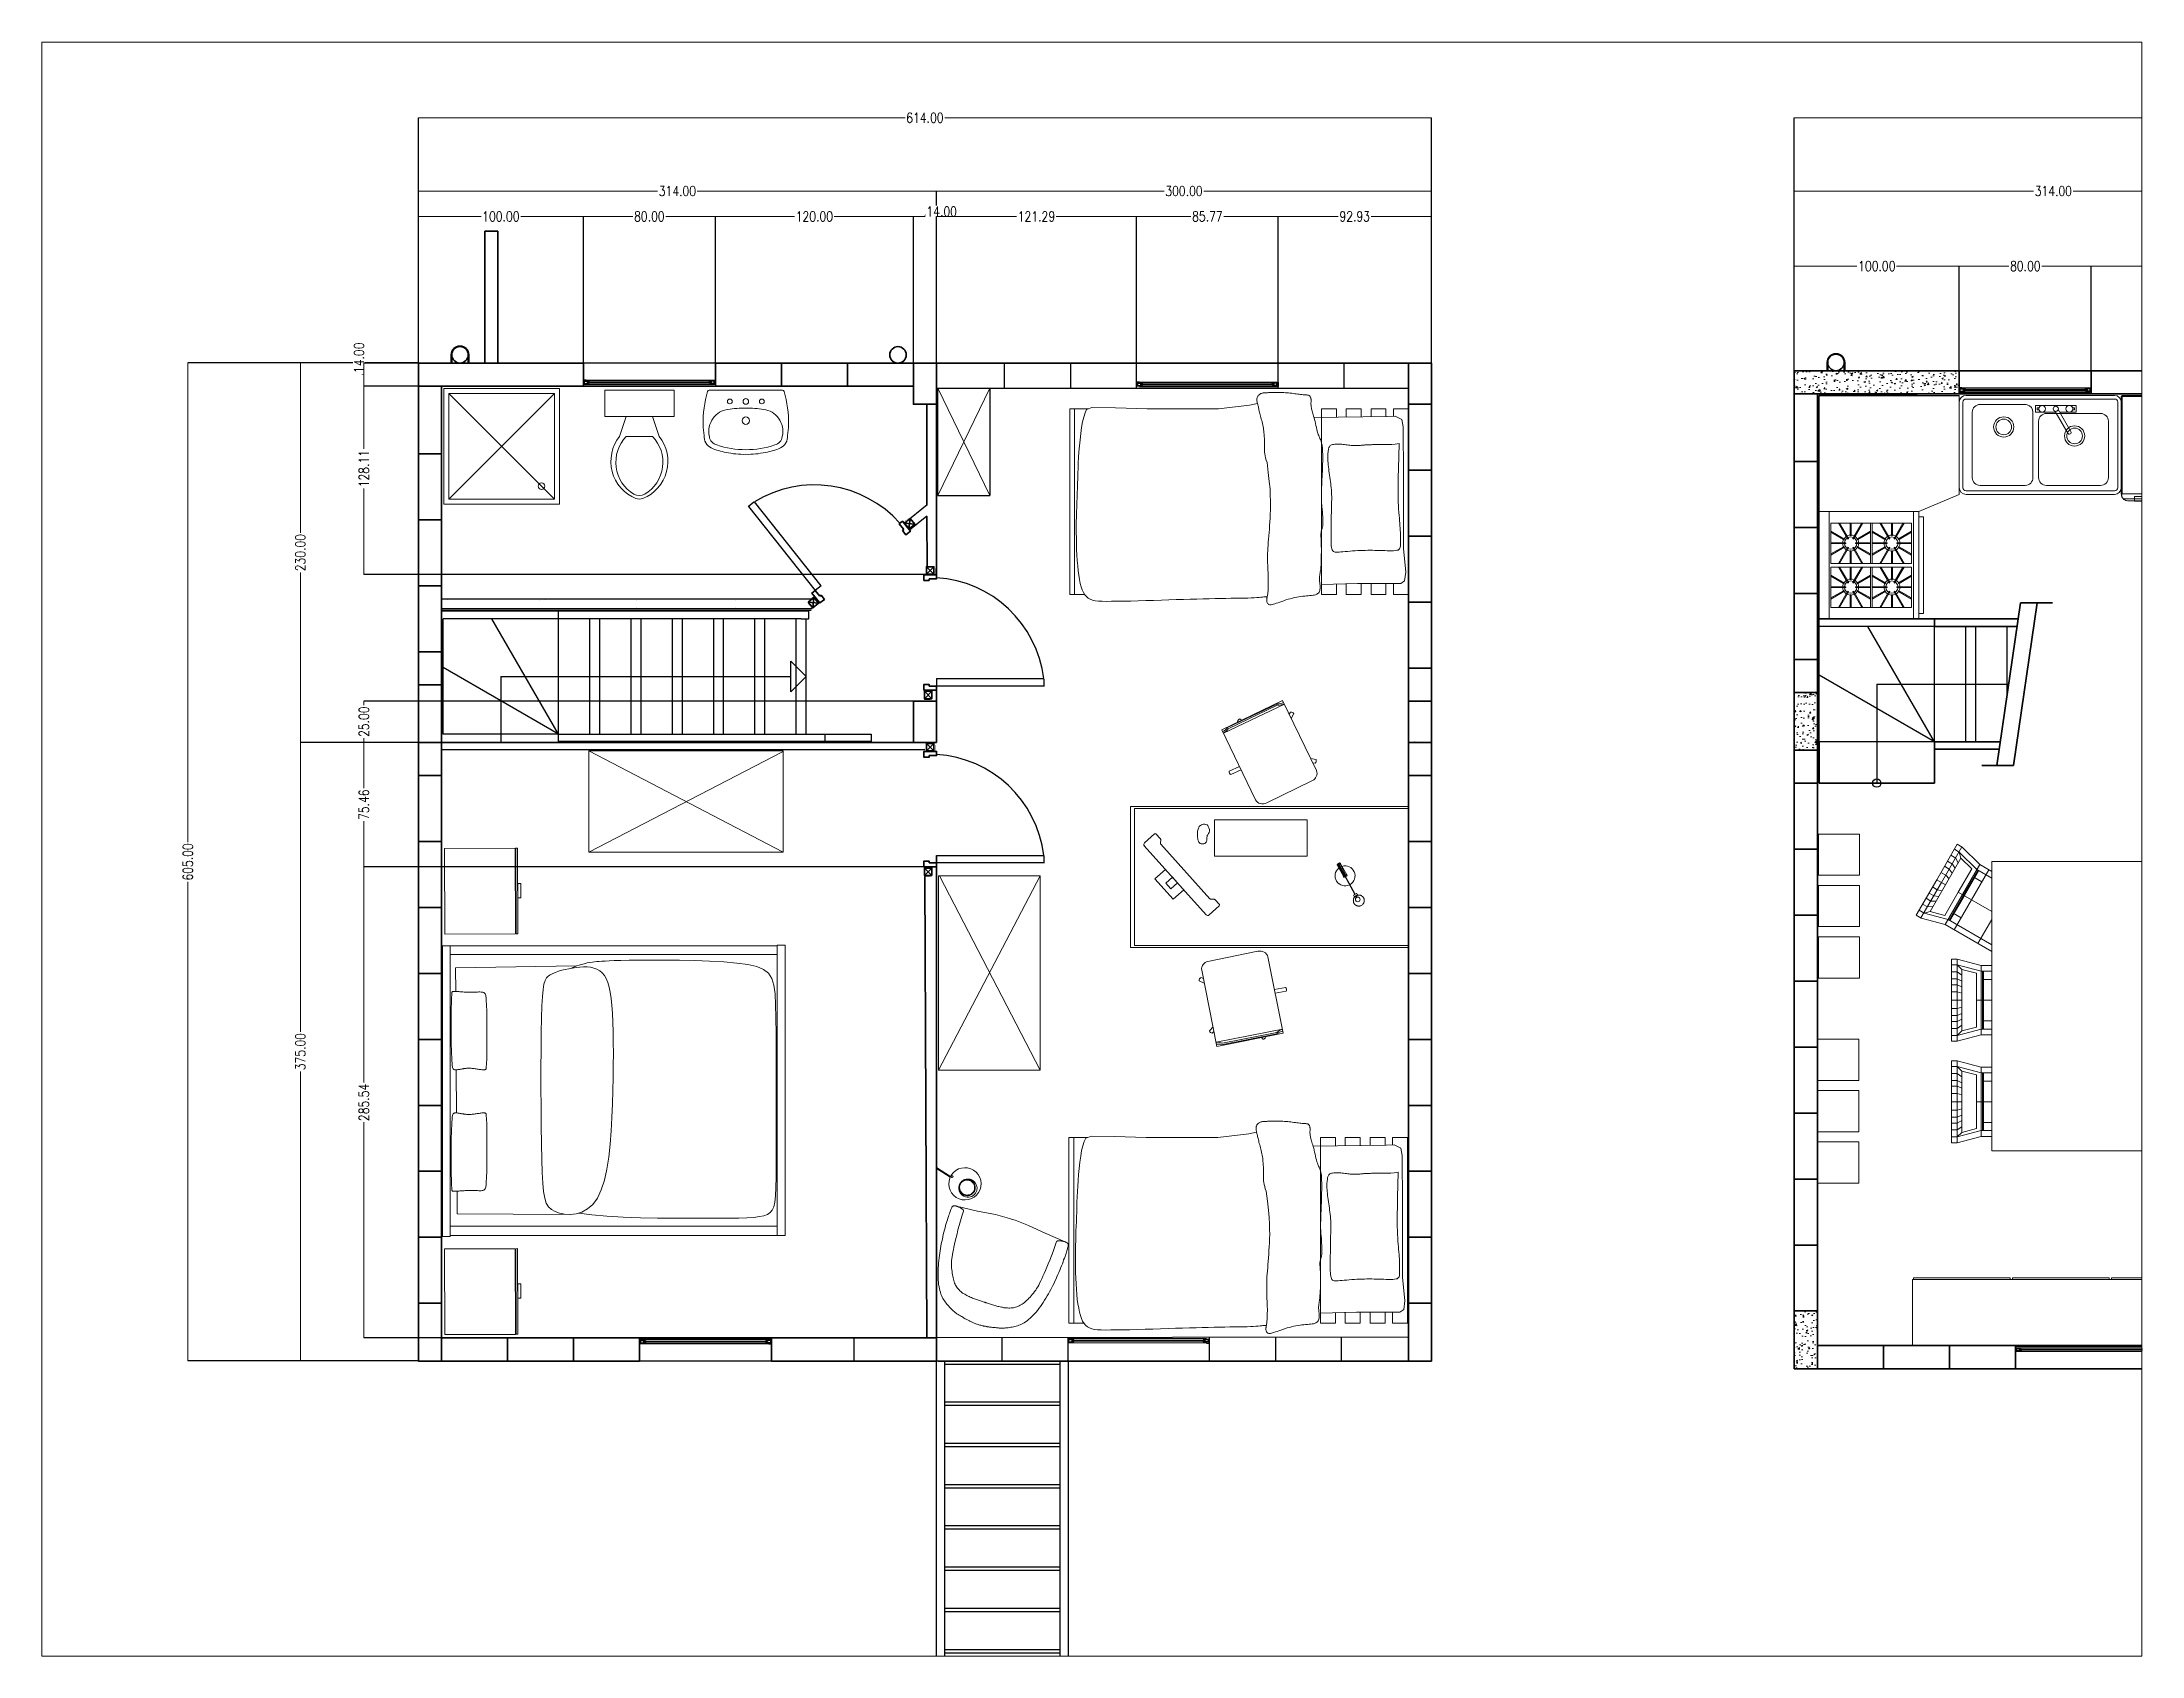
# Paper-space layout 'Layout1' of a CAD drawing. Header units: millimetres. Extents: x 0 to 255, y -1 to 195.
# The model-space entities are those that its viewports show. They can reach past a viewport. Long polylines and large blocks are cut down to what shows.
import ezdxf

# ---------------------------------------------------------------- set-up
doc = ezdxf.new("R2010")
doc.units = ezdxf.units.MM
for name, color, linetype, lineweight in [('A-ANNO-DIMS', 3, 'Continuous', 13), ('A-DOOR-FULL', 4, 'Continuous', 30), ('A-FLOR-LEVL', 7, 'Continuous', 25), ('A-FLOR-PATT', 8, 'Continuous', 18), ('A-FURN', 253, 'Continuous', 15), ('A-FURN-', 253, 'Continuous', 15), ('A-GLAZ-FULL', 4, 'Continuous', 25), ('A-WALL-FULL', 7, 'Continuous', 35)]:
    doc.layers.add(name, color=color, linetype=linetype, lineweight=lineweight)
doc.layers.add('IKE120015-t1', color=253, linetype='Continuous')
doc.layers.add('IKE120036-t1', color=253, linetype='Continuous')
doc.styles.add('APLUS', font='arial.ttf', dxfattribs={"width": 0.6})
doc.styles.add('E-ROMANS', font='romans.shx', dxfattribs={"width": 0.8})
doc.dimstyles.new('E-0050_TICK_12', dxfattribs={"dimscale": 0.001, "dimtxt": 60005, "dimasz": 60, "dimexe": 30, "dimexo": 20, "dimgap": 30, "dimtad": 0, "dimlfac": 0.1, "dimzin": 0, "dimdsep": 46, "dimtxsty": 'E-ROMANS', "dimblk": 'OBLIQUE', "dimcen": 30, "dimclrd": 256, "dimclre": 256, "dimclrt": 256, "dimadec": 0, "dimazin": 0, "dimtfac": 1, "dimtmove": 1, "dimatfit": 3, "dimldrblk": 'OPEN90', "dimfxl": 1, "dimtfill": 1, "dimtolj": 1, "dimtzin": 0, "dimlwd": -1, "dimarcsym": 0})
pattern_1 = [(50, (41753.566, 87107.75), (91.092334, -7.96954), [9.525, -104.775]), (355, (41753.57, 87107.75), (-17.62141, 95.52832), [7.62, -83.82]), (100.451, (41761.16, 87107.09), (73.47125, 87.55834), [8.095, -89.045]), (46.1842, (41753.57, 87133.15), (135.53952, -21.02116), [14.2875, -157.1625]), (96.6356, (41764.86, 87131.4), (118.70212, 123.71278), [12.1425, -133.5675]), (351.184, (41753.57, 87133.15), (118.7023, 123.71256), [11.43, -125.73]), (21, (41766.266, 87126.8), (75.80744, -51.13276), [9.525, -104.775]), (326, (41766.27, 87126.8), (30.90101, 92.09398), [7.62, -83.82]), (71.4514, (41772.58, 87122.54), (106.708245, 40.96143), [8.095, -89.045]), (37.5, (41753.566, 87107.75), (1.544302, 42.27752), [0, -82.804, 0, -85.09, 0, -84.1375]), (7.5, (41753.566, 87107.75), (33.409831, 50.090287), [0, -48.514, 0, -80.899, 0, -32.0675]), (327.5, (41725.245, 87107.75), (67.795298, -2.864372), [0, -31.75, 0, -99.06, 0, -131.445]), (317.5, (41712.545, 87107.75), (74.06459, 12.713246), [0, -41.275, 0, -65.786, 0, -93.345])]

psp = doc.layouts.get("Layout1")

msp = doc.modelspace()

# ---------------------------------------------------------------- texts
at = {"layer": 'A-FURN', "style": 'APLUS', "width": 0.8, "flags": 9}
msp.add_attdef('ESTCODE', (9923.851, 5796.456), '', height=0.000495, dxfattribs=at)

# ---------------------------------------------------------------- blocks, each defined once
blk = doc.blocks.new('A$C08E13F05')
at = {"layer": 'A-FURN', "color": 253}
for p, q in [((-49.8, 50.6), (-49.8, 41.5)), ((71.2, 41.5), (71.2, 48.2))]:
    blk.add_line(p, q, dxfattribs=at)
for points in [[(-44.9, 249), (-49.8, 249), (-49.8, 258.7), (71.2, 258.7), (71.2, 249), (63.9, 249)], [(-44.2, 197.3), (-44.8, 245), (-45, 250.1), (-42.8, 254.5), (-38.1, 255.4), (-6.3, 255.5), (41.3, 255.5), (56.7, 257.1), (62.3, 256.3), (63.9, 253.9), (63.9, 249), (63.9, 225.6), (64.7, 202.2)], [(-27.1, 252.8), (-18.6, 252.5), (-11, 252.3), (-4.7, 252.2), (0.5, 252.1), (4.7, 252.1), (8.1, 252.1), (11, 252.2), (13.5, 252.3), (15.7, 252.4), (17.8, 252.5), (19.8, 252.7), (21.5, 252.9), (23.2, 253), (24.8, 253.2), (26.4, 253.3), (27.8, 253.4), (29.3, 253.5), (30.7, 253.6), (32.1, 253.6), (33.4, 253.6), (34.7, 253.6), (35.9, 253.6), (37, 253.6), (38, 253.6), (38.9, 253.6), (39.7, 253.6), (40.4, 253.5), (40.9, 253.3), (41.4, 253), (41.8, 252.6), (42.2, 252.1), (42.4, 251.3), (42.6, 250.3), (42.7, 249.2), (42.7, 247.9), (42.7, 246.5), (42.7, 245), (42.6, 243.4), (42.6, 241.8), (42.5, 240.2), (42.5, 238.6), (42.5, 237), (42.4, 235.5), (42.4, 234), (42.4, 232.4), (42.5, 230.8), (42.5, 229.2), (42.6, 227.6), (42.6, 225.9), (42.7, 224.2), (42.8, 222.5), (42.9, 220.8), (43.1, 219.2), (43.2, 217.6), (43.3, 216.2), (43.4, 214.9), (43.5, 213.7), (43.5, 212.7), (43.6, 211.8), (43.5, 211.1), (43.3, 210.5), (43.1, 210), (42.7, 209.5), (42.1, 209.2), (41.4, 209), (40.5, 208.8), (39.5, 208.6), (38.3, 208.6), (37, 208.5), (35.6, 208.5), (34.1, 208.5), (32.5, 208.5), (30.8, 208.5), (29, 208.5), (27.2, 208.5), (25.3, 208.6), (23.4, 208.6), (21.6, 208.6), (19.7, 208.6), (17.8, 208.7), (16, 208.7), (14.3, 208.7), (12.5, 208.8), (10.8, 208.8), (9.2, 208.9), (7.6, 208.9), (6.1, 208.8), (4.5, 208.8), (3.1, 208.7), (1.6, 208.6), (0.2, 208.4), (-1.1, 208.3), (-2.5, 208.1), (-3.8, 207.9), (-5.2, 207.7), (-6.6, 207.5), (-7.9, 207.3), (-9.3, 207.1), (-10.6, 206.9), (-12, 206.8), (-13.3, 206.6), (-14.5, 206.5), (-15.7, 206.4), (-16.9, 206.3), (-18, 206.3), (-19, 206.3), (-19.9, 206.3), (-20.8, 206.4), (-21.6, 206.5), (-22.3, 206.6), (-23, 206.7), (-23.6, 206.8), (-24.1, 207), (-24.6, 207.1), (-25.1, 207.4), (-25.5, 207.6), (-25.8, 207.9), (-26.1, 208.3), (-26.3, 208.8), (-26.5, 209.4), (-26.6, 210), (-26.7, 210.8), (-26.8, 211.6), (-26.8, 212.5), (-26.8, 213.4), (-26.7, 214.4), (-26.7, 215.4), (-26.6, 216.3), (-26.5, 217.2), (-26.4, 218.1), (-26.3, 219), (-26.1, 219.9), (-26, 220.7), (-25.9, 221.5), (-25.8, 222.4), (-25.8, 223.2), (-25.8, 224), (-25.8, 224.8), (-25.8, 225.5), (-25.8, 226.3), (-25.9, 227), (-25.9, 227.7), (-26, 228.3), (-26.1, 228.9), (-26.1, 229.4), (-26.1, 229.9), (-26.2, 230.4), (-26.2, 230.8), (-26.2, 231.3), (-26.2, 231.7), (-26.3, 232.2), (-26.3, 232.8), (-26.3, 233.3), (-26.4, 234), (-26.4, 234.7), (-26.5, 235.4), (-26.5, 236.2), (-26.6, 237.1), (-26.6, 238), (-26.6, 239.1), (-26.5, 240.2), (-26.5, 241.4), (-26.5, 242.7), (-26.5, 244.3), (-26.5, 246), (-26.6, 248), (-26.8, 250.2), (-27.1, 252.8)], [(-44.7, 234.5), (-49.8, 234.5), (-49.8, 244.2), (-44.8, 244.2)], [(63.9, 244.2), (71.2, 244.2), (71.2, 234.5), (63.9, 234.5)], [(-44.4, 218.3), (-49.8, 218.3), (-49.8, 228), (-44.6, 228)], [(63.9, 228), (71.2, 228), (71.2, 218.3), (64.2, 218.3)], [(64.4, 211.9), (71.2, 211.9), (71.2, 202.2), (-49.8, 202.2), (-49.8, 211.9), (-44.4, 211.9)], [(-49.8, 50.6), (-49.3, 49.3), (-47.2, 48.3), (-44.4, 47.4), (-41.2, 46.6), (-37.5, 46), (-33.6, 45.5), (-29.6, 45), (-25.6, 44.6), (-21.8, 44.3), (-18.1, 44.1), (-14.5, 43.9), (-11, 43.7), (-7.7, 43.6), (-4.4, 43.5), (-1.2, 43.4), (1.9, 43.3), (5, 43.2), (8.1, 43.1), (11.1, 42.9), (14.2, 42.9), (17.3, 42.8), (20.5, 42.7), (23.8, 42.6), (27.2, 42.6), (30.8, 42.6), (34.4, 42.7), (38.1, 42.7), (41.8, 42.8), (45.5, 43), (49, 43.2), (52.4, 43.5), (55.7, 43.8), (58.6, 44.2), (61.4, 44.7), (63.9, 45.2), (66.1, 45.8), (68.1, 46.5), (69.8, 47.3), (71.3, 48.2), (72.5, 49.2), (73.5, 50.4), (74.3, 51.7), (74.8, 53.2), (75.2, 54.9), (75.5, 57), (75.6, 59.4), (75.7, 62.2), (75.6, 65.6), (75.6, 69.3), (75.5, 73.6), (75.4, 78.1), (75.3, 82.9), (75.1, 87.9), (75, 92.9), (74.8, 98), (74.7, 102.9), (74.5, 107.7), (74.4, 112.3), (74.2, 116.8), (74.1, 121.1), (74, 125.2), (73.9, 129.1), (73.8, 132.9), (73.8, 136.5), (73.7, 139.9), (73.6, 143.2), (73.6, 146.3), (73.6, 149.1), (73.5, 151.8), (73.5, 154.3), (73.4, 156.5), (73.3, 158.4), (73.2, 160.1), (73.1, 161.6), (72.9, 162.8), (72.8, 163.9), (72.7, 164.7), (72.7, 165.4), (72.6, 165.9), (72.7, 166.2), (72.7, 166.5), (72.9, 166.7), (73.1, 166.7), (73.3, 166.8), (73.6, 166.7), (73.9, 166.7), (74.3, 166.6), (74.7, 166.6), (75.1, 166.6), (75.5, 166.6), (75.9, 166.7), (76.3, 166.8), (76.7, 166.9), (77, 167.1), (77.3, 167.4), (77.6, 167.7), (77.7, 168), (77.8, 168.5), (77.8, 168.9), (77.8, 169.5), (77.7, 170.2), (77.5, 170.9), (77.3, 171.8), (76.9, 172.8), (76.6, 173.9), (76.1, 175.1), (75.7, 176.3), (75.2, 177.7), (74.7, 179.1), (74.3, 180.5), (73.9, 181.9), (73.5, 183.3), (73.2, 184.7), (72.9, 186.1), (72.7, 187.5), (72.5, 188.8), (72.3, 190), (72.2, 191.3), (72.1, 192.4), (72, 193.6), (71.9, 194.7), (71.8, 195.7), (71.6, 196.7), (71.5, 197.5), (71.3, 198.3), (71, 199.1), (70.6, 199.7), (70.2, 200.2), (69.7, 200.6), (69.2, 200.9), (68.5, 201.1), (67.9, 201.2), (67.2, 201.3), (66.5, 201.3), (65.8, 201.3), (65.1, 201.3), (64.5, 201.2), (63.9, 201.1), (63.3, 201.1), (62.7, 201), (62.2, 201), (61.6, 200.9), (61.1, 200.9), (60.5, 200.9), (59.9, 201), (59.3, 201), (58.7, 201.1), (58, 201.2), (57.3, 201.3), (56.5, 201.4), (55.7, 201.6), (54.9, 201.7), (53.9, 201.8), (53, 201.8), (52, 201.9), (50.9, 202), (49.8, 202), (48.6, 202.1), (47.4, 202.1), (46.2, 202.1), (44.9, 202.1), (43.6, 202.2), (42.3, 202.2), (41.1, 202.2), (39.9, 202.1), (38.7, 202.1), (37.6, 202.1), (36.6, 202), (35.7, 202), (35, 201.9), (34.3, 201.9), (33.6, 201.8), (33.1, 201.8), (32.5, 201.8), (32, 201.8), (31.5, 201.8), (31, 201.9), (30.4, 202), (29.9, 202.1), (29.3, 202.3), (28.8, 202.4), (28.2, 202.6), (27.7, 202.7), (27.2, 202.9), (26.6, 203), (26.1, 203), (25.6, 203.1), (25.1, 203.1), (24.6, 203.1), (24, 203.1), (23.3, 203.1), (22.6, 203.1), (21.9, 203.1), (21.1, 203), (20.2, 203), (19.4, 202.9), (18.6, 202.9), (17.7, 202.8), (17, 202.8), (16.3, 202.7), (15.6, 202.7), (15, 202.6), (14.5, 202.5), (13.9, 202.5), (13.4, 202.4), (12.8, 202.4), (12.1, 202.3), (11.3, 202.3), (10.5, 202.3), (9.5, 202.2), (8.4, 202.2), (7.2, 202.2), (5.9, 202.2), (4.5, 202.3), (3, 202.3), (1.5, 202.3), (-0.2, 202.4), (-2, 202.5), (-3.7, 202.5), (-5.5, 202.6), (-7.3, 202.7), (-9.1, 202.8), (-10.8, 202.8), (-12.5, 202.9), (-14, 202.9), (-15.5, 203), (-16.9, 203), (-18.2, 203), (-19.4, 203), (-20.5, 203), (-21.6, 202.9), (-22.6, 202.9), (-23.6, 202.8), (-24.5, 202.8), (-25.3, 202.7), (-26.1, 202.6), (-26.8, 202.4), (-27.5, 202.3), (-28.1, 202.1), (-28.7, 201.9), (-29.3, 201.7), (-29.8, 201.5), (-30.4, 201.2), (-31, 200.9), (-31.6, 200.7), (-32.3, 200.4), (-33.1, 200.1), (-34, 199.8), (-35.1, 199.5), (-36.2, 199.2), (-37.5, 198.9), (-38.8, 198.6), (-40.1, 198.3), (-41.4, 198), (-42.7, 197.7), (-43.8, 197.4), (-44.9, 197.1), (-45.9, 196.8), (-46.8, 196.6), (-47.6, 196.3), (-48.3, 196.1), (-49, 195.9), (-49.7, 195.7), (-50.3, 195.6), (-50.9, 195.5), (-51.5, 195.4), (-52.1, 195.4), (-52.7, 195.3), (-53.2, 195.3), (-53.7, 195.3), (-54.1, 195.4), (-54.5, 195.4), (-54.9, 195.4), (-55.2, 195.4), (-55.4, 195.4), (-55.6, 195.4), (-55.9, 195.4), (-56.1, 195.4), (-56.3, 195.3), (-56.5, 195.3), (-56.8, 195.2), (-57, 195.2), (-57.3, 195), (-57.6, 194.9), (-57.8, 194.8), (-58.1, 194.6), (-58.3, 194.4), (-58.4, 194.1), (-58.6, 193.8), (-58.7, 193.4), (-58.7, 193), (-58.8, 192.6), (-58.8, 192.1), (-58.8, 191.5), (-58.9, 190.9), (-58.9, 190.2), (-59, 189.4), (-59.1, 188.6), (-59.2, 187.7), (-59.3, 186.8), (-59.5, 185.8), (-59.6, 184.8), (-59.7, 183.8), (-59.9, 182.8), (-60, 181.8), (-60.1, 180.8), (-60.1, 179.7), (-60.2, 178.7), (-60.3, 177.7), (-60.3, 176.8), (-60.4, 175.9), (-60.4, 175.1), (-60.4, 174.3), (-60.4, 173.5), (-60.4, 172.8), (-60.4, 172.1), (-60.4, 171.5), (-60.3, 170.9), (-60.3, 170.2), (-60.3, 169.6), (-60.3, 169), (-60.3, 168.3), (-60.3, 167.7), (-60.2, 167.1), (-60.2, 166.4), (-60.2, 165.8), (-60.2, 165.3), (-60.1, 164.8), (-60.1, 164.3), (-60, 163.9), (-59.9, 163.5), (-59.8, 163.1), (-59.7, 162.8), (-59.5, 162.4), (-59.3, 162.1), (-59.1, 161.9), (-58.9, 161.6), (-58.6, 161.3), (-58.3, 161), (-58, 160.8), (-57.6, 160.6), (-57.2, 160.4), (-56.8, 160.3), (-56.3, 160.2), (-55.9, 160.2), (-55.4, 160.2), (-54.9, 160.2), (-54.4, 160.3), (-53.8, 160.4), (-53.3, 160.5), (-52.7, 160.7), (-52.1, 160.8), (-51.6, 160.9), (-51, 161.1), (-50.3, 161.2), (-49.7, 161.4), (-49, 161.5), (-48.3, 161.7), (-47.6, 161.9), (-46.8, 162.1), (-45.9, 162.3), (-45, 162.6), (-44.1, 162.8), (-43.1, 163), (-42.2, 163.3), (-41.2, 163.6), (-40.2, 163.8), (-39.2, 164), (-38.2, 164.2), (-37.2, 164.4), (-36.2, 164.5), (-35.2, 164.6), (-34.2, 164.7), (-33.3, 164.8), (-32.4, 164.9), (-31.5, 164.9), (-30.6, 165), (-29.7, 165), (-28.9, 165), (-28, 165), (-27.1, 165), (-26.3, 165), (-25.4, 165), (-24.5, 165), (-23.6, 165), (-22.6, 165), (-21.6, 165.1), (-20.4, 165.3), (-19.2, 165.5), (-17.9, 165.8), (-16.4, 166.2), (-14.8, 166.8)], [(-14.8, 166.8), (-8.2, 167.6), (-2.5, 168.2), (2.4, 168.7), (6.6, 168.9), (10.2, 169), (13.3, 169.1), (16.2, 169), (18.8, 168.9), (21.4, 168.7), (23.9, 168.6), (26.3, 168.4), (28.6, 168.3), (30.9, 168.1), (33, 167.9), (35.1, 167.8), (37.1, 167.6), (39, 167.5), (40.9, 167.3), (42.7, 167.2), (44.5, 167.1), (46.4, 167.1), (48.3, 167.1), (50.3, 167.1), (52.5, 167.2), (54.8, 167.3), (57.3, 167.4), (59.8, 167.5), (62.5, 167.6), (65.2, 167.5), (68, 167.4), (70.7, 167.2), (73.5, 166.7)], [(-53.3, 160.5), (-52.2, 155.4), (-49.8, 135.2), (-49.8, 113.8), (-49.8, 88.7), (-50.4, 68.1), (-50.6, 52.8), (-49.8, 50.6)]]:
    blk.add_lwpolyline(points, dxfattribs=at)
blk.add_lwpolyline([(-49.8, 41.5), (71.2, 41.5), (71.2, 38.3), (-49.8, 38.3)], close=True, dxfattribs=at)
blk = doc.blocks.new('IKEA-Grankulla_Futon_Single_Bed-top')
at = {"layer": 'A-FURN', "color": 253}
blk.add_blockref('A$C08E13F05', (1, -151.2), dxfattribs=at)
blk = doc.blocks.new('A$C596A3198')
at = {"layer": 'A-FURN', "color": 253}
for p, q in [((-22.7, 53.3), (-22.8, 38.3)), ((-21.9, 52.4), (-22.1, 38.5)), ((-22, 54), (-22, 53.6)), ((-22, 53), (-22, 52.4)), ((-19.8, 38.5), (-19.4, 52.4)), ((-22, 13.7), (-22, 12.2)), ((-20.8, 12.6), (-20.9, 13.7))]:
    blk.add_line(p, q, dxfattribs=at)
for points in [[(-22, 54), (-19.3, 53.9), (-19.3, 53.4)], [(-19.3, 52.9), (-19.3, 52.4), (-22, 52.4)], [(-21.8, 15.4), (-21.1, 53.1), (-20.5, 53.1), (-21.1, 15.4)], [(-21.3, 53.1), (-20.2, 53.1), (-20.2, 53.4), (-20.5, 53.8), (-21.1, 53.8), (-21.3, 53.4), (-21.3, 53.1)], [(-21.3, 53.4), (-20.2, 53.4)], [(-18.7, 53.2), (-18.9, 38.5)], [(-22.8, 39.2), (-23.1, 39.2)], [(-23.1, 39.2), (-23.1, 37.6), (-21.3, 37.6)], [(-21.3, 39.2), (-22.1, 39.2)], [(-20.7, 37.6), (-18.8, 37.6), (-18.8, 39.2), (-18.9, 39.2)], [(-19.7, 39.2), (-20.7, 39.2)], [(-22, 13.4), (-22, 13.4), (-22.3, 13.3), (-22.6, 13.2), (-22.9, 13.2), (-23.2, 13.1), (-23.5, 13), (-23.7, 12.8), (-24, 12.7), (-24.3, 12.6), (-24.5, 12.4), (-24.7, 12.2), (-25, 12), (-25.2, 11.8), (-25.4, 11.6), (-25.6, 11.4), (-25.8, 11.2), (-26, 10.9), (-26.1, 10.7), (-26.3, 10.4), (-26.4, 10.2), (-26.6, 9.9), (-26.7, 9.7), (-26.8, 9.4), (-26.9, 9.1), (-27, 8.8), (-27, 8.6), (-27.1, 8.3), (-27.1, 8), (-27.2, 7.7), (-27.2, 7.4), (-27.2, 7.1), (-27.1, 6.8), (-27.1, 6.5), (-27.1, 6.2), (-27, 5.9), (-26.9, 5.6), (-26.8, 5.3), (-26.7, 5), (-26.6, 4.8), (-26.5, 4.5), (-26.4, 4.2), (-26.2, 4), (-26, 3.8), (-25.9, 3.5), (-25.7, 3.3), (-25.4, 3.1), (-25.2, 2.9), (-24.9, 2.7), (-24.6, 2.5), (-24.3, 2.3), (-24, 2.1), (-23.6, 1.9), (-23.2, 1.7), (-22.7, 1.6), (-22.1, 1.5), (-21.5, 1.4), (-20.7, 1.3), (-19.9, 1.4)], [(-22, 12.2), (-22, 12.7), (-21.8, 13.1), (-21.4, 13.4), (-20.9, 13.1), (-20.8, 12.6), (-20.9, 12.2)], [(-19.9, 1.4), (-19.1, 1.6), (-18.4, 2), (-17.9, 2.3), (-17.4, 2.6), (-17, 2.9), (-16.7, 3.3), (-16.5, 3.6), (-16.2, 3.9), (-16, 4.2), (-15.9, 4.4), (-15.7, 4.7), (-15.6, 5), (-15.4, 5.3), (-15.3, 5.6), (-15.3, 5.9), (-15.2, 6.2), (-15.1, 6.5), (-15.1, 6.8), (-15.1, 7.1), (-15.1, 7.4), (-15.1, 7.7), (-15.1, 8), (-15.2, 8.3), (-15.2, 8.6), (-15.3, 8.9), (-15.4, 9.2), (-15.5, 9.5), (-15.6, 9.8), (-15.7, 10), (-15.8, 10.3), (-15.9, 10.5), (-16.1, 10.8), (-16.3, 11), (-16.4, 11.2), (-16.6, 11.5), (-16.8, 11.7), (-17, 11.9), (-17.3, 12.1), (-17.5, 12.2), (-17.7, 12.4), (-18, 12.6), (-18.2, 12.7), (-18.5, 12.8), (-18.8, 13), (-19, 13.1), (-19.3, 13.2), (-19.6, 13.2), (-19.9, 13.3), (-20.2, 13.4), (-20.5, 13.4), (-20.8, 13.4), (-20.9, 13.4)]]:
    blk.add_lwpolyline(points, dxfattribs=at)
blk.add_lwpolyline([(-23.4, 15.4), (-19.3, 15.4), (-19.3, 13.7), (-23.4, 13.7)], close=True, dxfattribs=at)
for centre, radius in [((-22.3, 53.3), 0.414), ((-19, 53.2), 0.348), ((-21.5, 9.1), 2.61), ((-21.5, 12.2), 0.537)]:
    blk.add_circle(centre, radius, dxfattribs=at)
for start, end in [(99.1768, 267.0784), (90.7707, 95.0025), (270.5687, 78.3557), (82.1934, 87.6387)]:
    blk.add_arc((-21, 38.5), 11, start, end, dxfattribs=at)
blk = doc.blocks.new('A$C7EA53CC2')
for p, q in [((-83.3, 63.9), (-114.3, 64.4)), ((-114.5, 54.1), (-83.4, 53.6))]:
    blk.add_line(p, q)
blk.add_lwpolyline([(-84, -37.6), (-82.5, 175.7), (102.4, 174.7), (101.2, -38.7, -0.231255), (93.9, -53.4, -0.140847), (79.9, -58.9), (-59.9, -58.4, -0.165877), (-76.4, -52.7, -0.224933), (-84, -37.6, -0.224933)], format="xyb")
for points in [[(85.6, 172.8), (-65.7, 173.8)], [(-34.1, 177.8), (-34.1, 177.8), (-33, 175.4)], [(-22.5, 175.4), (-25.1, 181)], [(102.4, 163.2), (-82.6, 164.9)], [(-65.8, 170), (85.5, 169)], [(114.1, 128.9), (102.1, 119.6)], [(102.2, 132.8), (108.1, 136.5)], [(107.1, -19.5), (107.1, -19.5), (101.3, -15.7)], [(101.4, -2.2), (113.9, -11.1)]]:
    blk.add_lwpolyline(points)
for centre, radius, start, end in [((-85, 216.9), 47.2, 272.94973, 294.06543), ((-24.8, 166.2), 14.8, 91.1954, 128.61838), ((102.1, 204.1), 35.4, 242.19063, 270.49707), ((-88.7, 215), 50.5, 276.83026, 296.99376), ((110.2, 213.7), 51.1, 241.14853, 261.22498), ((103.7, 127), 10.5, 10.73345, 65.59053), ((-106.5, 59.1), 9.44, 145.88551, 212.11449), ((103.6, -9.7), 10.4, 289.40919, 352.25608)]:
    blk.add_arc(centre, radius, start, end)
blk = doc.blocks.new('A$C64EC0600')
blk.add_lwpolyline([(-221.3, 105.1), (-93.9, 105.1), (-93.9, 38.6), (-221.3, 38.6)], close=True)
blk = doc.blocks.new('族几何图形组合_3698-Ref_ Level')
at = {"layer": 'IKE120036-t1'}
for p, q in [((-400, 140), (-400, -250)), ((-400, 140), (400, 140)), ((400, 140), (400, -250)), ((400, -250), (-400, -250))]:
    blk.add_line(p, q, dxfattribs=at)
blk = doc.blocks.new('32456')
at = {"layer": 'A-FURN', "color": 253}
for points in [[(6126.2, -4764.3), (5952.2, -4764.3), (5952.2, -4759.6), (6126.2, -4759.6)], [(5958.5, -4960), (5952.8, -4960), (5952.8, -4764.3), (5958.5, -4764.3)], [(5987.1, -4765), (5988.7, -4764.9), (5990.4, -4764.9), (5992.2, -4764.9), (5994.2, -4764.9), (5996.1, -4764.9), (5998.1, -4764.9), (6000, -4764.9), (6001.9, -4764.9), (6003.7, -4764.9), (6005.4, -4764.9), (6006.9, -4764.9), (6008.4, -4764.9), (6009.8, -4764.9), (6011.1, -4764.9), (6012.4, -4764.9), (6013.5, -4765), (6014.6, -4765), (6015.6, -4765), (6016.5, -4765.1), (6017.4, -4765.1), (6018.2, -4765.2), (6019, -4765.2), (6019.8, -4765.3), (6020.6, -4765.3), (6021.3, -4765.3), (6022, -4765.4), (6022.7, -4765.4), (6023.4, -4765.4), (6024, -4765.5), (6024.5, -4765.6), (6025, -4765.7), (6025.4, -4765.8), (6025.7, -4766), (6026, -4766.2), (6026.1, -4766.5), (6026.2, -4766.8), (6026.3, -4767.1), (6026.3, -4767.4), (6026.3, -4767.8), (6026.3, -4768.1), (6026.3, -4768.5), (6026.2, -4768.9), (6026.2, -4769.2), (6026.1, -4769.6), (6026, -4770), (6026, -4770.4), (6025.9, -4770.7), (6025.8, -4771.1), (6025.8, -4771.5), (6025.7, -4771.8), (6025.7, -4772.2), (6025.6, -4772.5), (6025.5, -4772.9), (6025.5, -4773.2), (6025.5, -4773.6), (6025.4, -4774), (6025.4, -4774.4), (6025.4, -4774.9), (6025.4, -4775.3), (6025.4, -4775.8), (6025.4, -4776.3), (6025.4, -4776.8), (6025.5, -4777.4), (6025.5, -4778), (6025.6, -4778.6), (6025.7, -4779.2), (6025.8, -4779.8), (6025.9, -4780.4), (6026, -4781), (6026, -4781.6), (6026.1, -4782.2), (6026.2, -4782.7), (6026.3, -4783.2), (6026.3, -4783.7), (6026.3, -4784.1), (6026.3, -4784.4), (6026.3, -4784.8), (6026.3, -4785), (6026.2, -4785.3), (6026.1, -4785.4), (6026, -4785.6), (6025.9, -4785.7), (6025.7, -4785.8), (6025.5, -4785.8), (6025.3, -4785.8), (6025, -4785.9), (6024.7, -4785.9), (6024.4, -4785.9), (6024, -4785.9), (6023.5, -4786), (6023, -4786), (6022.4, -4786.1), (6021.6, -4786.1), (6020.7, -4786.2), (6019.6, -4786.2), (6018.4, -4786.2), (6016.9, -4786.3), (6015.3, -4786.3), (6013.5, -4786.3), (6011.6, -4786.3), (6009.6, -4786.3), (6007.7, -4786.3), (6005.7, -4786.3), (6003.8, -4786.3), (6002, -4786.3), (6000.3, -4786.3), (5998.7, -4786.3), (5997.1, -4786.3), (5995.7, -4786.3), (5994.3, -4786.3), (5993.1, -4786.3), (5991.9, -4786.2), (5990.8, -4786.2), (5989.9, -4786.2), (5989, -4786.1), (5988.1, -4786.1), (5987.3, -4786), (5986.6, -4786), (5985.8, -4785.9), (5985.1, -4785.9), (5984.4, -4785.9), (5983.7, -4785.8), (5983, -4785.8), (5982.4, -4785.7), (5981.8, -4785.6), (5981.2, -4785.4), (5980.8, -4785.2), (5980.4, -4784.8), (5980.1, -4784.4), (5979.9, -4783.9), (5979.8, -4783.4), (5979.7, -4782.8), (5979.7, -4782.1), (5979.7, -4781.4), (5979.8, -4780.6), (5979.8, -4779.8), (5979.8, -4779), (5979.8, -4778.2), (5979.8, -4777.3), (5979.9, -4776.5), (5979.8, -4775.7), (5979.8, -4774.9), (5979.8, -4774.1), (5979.8, -4773.3), (5979.7, -4772.6), (5979.7, -4771.9), (5979.7, -4771.2), (5979.6, -4770.6), (5979.6, -4770), (5979.5, -4769.4), (5979.5, -4768.9), (5979.4, -4768.4), (5979.4, -4767.9), (5979.4, -4767.5), (5979.4, -4767.2), (5979.4, -4766.8), (5979.4, -4766.5), (5979.4, -4766.2), (5979.4, -4766), (5979.4, -4765.8), (5979.4, -4765.7), (5979.4, -4765.6), (5979.4, -4765.5), (5979.5, -4765.4), (5979.6, -4765.4), (5979.8, -4765.4), (5980, -4765.3), (5980.3, -4765.3), (5980.7, -4765.3), (5981.2, -4765.2), (5981.9, -4765.2), (5982.6, -4765.1), (5983.5, -4765.1), (5984.5, -4765), (5985.7, -4765)], [(6091.3, -4765), (6089.7, -4764.9), (6088, -4764.9), (6086.1, -4764.9), (6084.2, -4764.9), (6082.3, -4764.9), (6080.3, -4764.9), (6078.4, -4764.9), (6076.5, -4764.9), (6074.7, -4764.9), (6073, -4764.9), (6071.4, -4764.9), (6069.9, -4764.9), (6068.5, -4764.9), (6067.2, -4764.9), (6066, -4764.9), (6064.9, -4765), (6063.8, -4765), (6062.8, -4765), (6061.9, -4765.1), (6061, -4765.1), (6060.2, -4765.2), (6059.4, -4765.2), (6058.6, -4765.3), (6057.8, -4765.3), (6057.1, -4765.3), (6056.4, -4765.4), (6055.7, -4765.4), (6055, -4765.4), (6054.4, -4765.5), (6053.8, -4765.6), (6053.4, -4765.7), (6053, -4765.8), (6052.6, -4766), (6052.4, -4766.2), (6052.2, -4766.5), (6052.1, -4766.8), (6052.1, -4767.1), (6052.1, -4767.4), (6052.1, -4767.8), (6052.1, -4768.1), (6052.1, -4768.5), (6052.2, -4768.9), (6052.2, -4769.2), (6052.3, -4769.6), (6052.3, -4770), (6052.4, -4770.4), (6052.5, -4770.7), (6052.5, -4771.1), (6052.6, -4771.5), (6052.7, -4771.8), (6052.7, -4772.2), (6052.8, -4772.5), (6052.8, -4772.9), (6052.9, -4773.2), (6052.9, -4773.6), (6053, -4774), (6053, -4774.4), (6053, -4774.9), (6053, -4775.3), (6053, -4775.8), (6053, -4776.3), (6053, -4776.8), (6052.9, -4777.4), (6052.9, -4778), (6052.8, -4778.6), (6052.7, -4779.2), (6052.6, -4779.8), (6052.5, -4780.4), (6052.4, -4781), (6052.3, -4781.6), (6052.2, -4782.2), (6052.2, -4782.7), (6052.1, -4783.2), (6052.1, -4783.7), (6052.1, -4784.1), (6052.1, -4784.4), (6052.1, -4784.8), (6052.1, -4785), (6052.2, -4785.3), (6052.3, -4785.4), (6052.4, -4785.6), (6052.5, -4785.7), (6052.7, -4785.8), (6052.9, -4785.8), (6053.1, -4785.8), (6053.4, -4785.9), (6053.7, -4785.9), (6054, -4785.9), (6054.4, -4785.9), (6054.8, -4786), (6055.4, -4786), (6056, -4786.1), (6056.8, -4786.1), (6057.7, -4786.2), (6058.7, -4786.2), (6060, -4786.2), (6061.5, -4786.3), (6063.1, -4786.3), (6064.9, -4786.3), (6066.8, -4786.3), (6068.7, -4786.3), (6070.7, -4786.3), (6072.7, -4786.3), (6074.6, -4786.3), (6076.4, -4786.3), (6078.1, -4786.3), (6079.7, -4786.3), (6081.3, -4786.3), (6082.7, -4786.3), (6084.1, -4786.3), (6085.3, -4786.3), (6086.5, -4786.2), (6087.5, -4786.2), (6088.5, -4786.2), (6089.4, -4786.1), (6090.3, -4786.1), (6091.1, -4786), (6091.8, -4786), (6092.6, -4785.9), (6093.3, -4785.9), (6094, -4785.9), (6094.7, -4785.8), (6095.4, -4785.8), (6096, -4785.7), (6096.6, -4785.6), (6097.1, -4785.4), (6097.6, -4785.2), (6098, -4784.8), (6098.3, -4784.4), (6098.5, -4783.9), (6098.6, -4783.4), (6098.6, -4782.8), (6098.7, -4782.1), (6098.7, -4781.4), (6098.6, -4780.6), (6098.6, -4779.8), (6098.6, -4779), (6098.5, -4778.2), (6098.5, -4777.3), (6098.5, -4776.5), (6098.5, -4775.7), (6098.5, -4774.9), (6098.6, -4774.1), (6098.6, -4773.3), (6098.6, -4772.6), (6098.7, -4771.9), (6098.7, -4771.2), (6098.8, -4770.6), (6098.8, -4770), (6098.9, -4769.4), (6098.9, -4768.9), (6098.9, -4768.4), (6099, -4767.9), (6099, -4767.5), (6099, -4767.2), (6099, -4766.8), (6099, -4766.5), (6099, -4766.2), (6099, -4766), (6099, -4765.8), (6099, -4765.7), (6099, -4765.6), (6099, -4765.5), (6098.9, -4765.4), (6098.8, -4765.4), (6098.6, -4765.4), (6098.4, -4765.3), (6098.1, -4765.3), (6097.7, -4765.3), (6097.2, -4765.2), (6096.5, -4765.2), (6095.8, -4765.1), (6094.9, -4765.1), (6093.8, -4765), (6092.6, -4765)], [(6126.2, -4960), (6121, -4960), (6121, -4764.3), (6126.2, -4764.3)], [(5967.2, -4827.1), (5966.2, -4829.7), (5965.6, -4832.8), (5965.4, -4836.1), (5965.8, -4839.6), (5966.9, -4843.1), (5968.8, -4846.5), (5971.5, -4849.6), (5975.3, -4852.4), (5980.2, -4854.7), (5986, -4856.6), (5992.6, -4858), (5999.8, -4859.2), (6007.5, -4860), (6015.5, -4860.6), (6023.6, -4861.1), (6031.7, -4861.4), (6039.6, -4861.6), (6047.3, -4861.8), (6054.8, -4861.9), (6061.9, -4862), (6068.6, -4861.9), (6074.8, -4861.8), (6080.6, -4861.6), (6085.9, -4861.4), (6090.6, -4861), (6094.8, -4860.6), (6098.5, -4860.1), (6101.6, -4859.4), (6104.4, -4858.6), (6106.7, -4857.7), (6108.6, -4856.6), (6110.1, -4855.3), (6111.4, -4853.8), (6112.3, -4852.1), (6112.9, -4850.3), (6113.4, -4848.3), (6113.6, -4846.2), (6113.6, -4844.1), (6113.5, -4841.9), (6113.3, -4839.7), (6113, -4837.5), (6112.6, -4835.3), (6112.2, -4833.1), (6111.7, -4831.1), (6111.1, -4829.1), (6110.4, -4827.3), (6109.8, -4825.7), (6109, -4824.2), (6108.2, -4823), (6107.2, -4822), (6105.6, -4821.1), (6103.4, -4820.4), (6100.2, -4819.9), (6096, -4819.5), (6090.3, -4819.2), (6083.2, -4818.9), (6074.3, -4818.8), (6064.1, -4818.7), (6053, -4818.6), (6041.3, -4818.6), (6029.7, -4818.7), (6018.3, -4818.8), (6007.8, -4818.9), (5998.4, -4819.1), (5990.6, -4819.3), (5984.3, -4819.7), (5979.2, -4820.2), (5975.3, -4820.9), (5972.3, -4821.8), (5970.1, -4823.2), (5968.4, -4824.9)], [(6126.7, -4964.7), (5952.8, -4964.7), (5952.8, -4960), (6126.7, -4960)]]:
    blk.add_lwpolyline(points, close=True, dxfattribs=at)
for points in [[(5965.8, -4768.5), (5965.5, -4835.5)], [(5965.8, -4768.5), (5979.4, -4768.4)], [(6026.3, -4768.1), (6052.1, -4767.9)], [(6099, -4767.6), (6113.1, -4767.5), (6114.2, -4839.7)], [(5966.3, -4841.2), (5965.3, -4849.1), (5964.5, -4858.1), (5963.9, -4867.9), (5963.5, -4878.1), (5963.3, -4888.4), (5963.2, -4898.6), (5963.2, -4908.2), (5963.2, -4917), (5963.2, -4924.8), (5963.2, -4931.4), (5963.3, -4937.1), (5963.4, -4941.9), (5963.7, -4946), (5964.2, -4949.3), (5964.7, -4951.9), (5965.5, -4954.1), (5966.6, -4955.7), (5968, -4957), (5970, -4957.9), (5972.8, -4958.6), (5976.6, -4959), (5981.6, -4959.2), (5987.8, -4959.3), (5995.6, -4959.3), (6005, -4959.4), (6015.7, -4959.4), (6027.2, -4959.4), (6039.2, -4959.4), (6051.2, -4959.4), (6062.8, -4959.3), (6073.6, -4959.3), (6083.2, -4959.2), (6091.1, -4959), (6097.6, -4958.7), (6102.8, -4958), (6106.8, -4956.7), (6109.9, -4954.7), (6112.1, -4951.7), (6113.8, -4947.7), (6115, -4942.4), (6115.9, -4935.8), (6116.6, -4928), (6117.1, -4919.5), (6117.4, -4910.6), (6117.6, -4901.6), (6117.7, -4892.8), (6117.7, -4884.6), (6117.6, -4877.4), (6117.6, -4871.4), (6117.5, -4866.5), (6117.4, -4862.5), (6117.2, -4859.4), (6117.1, -4857), (6117, -4855), (6116.9, -4853.4), (6116.8, -4852), (6116.7, -4850.7), (6116.5, -4849.4), (6116.3, -4847.9), (6116, -4846.3), (6115.5, -4844.4), (6114.8, -4842.1), (6114, -4839.5), (6112.8, -4836.4)]]:
    blk.add_lwpolyline(points, dxfattribs=at)
blk = doc.blocks.new('A$C0A122CAD')
at = {"layer": 'A-FURN', "color": 253}
for points in [[(-87.8, 66.8), (-88.5, 66.8), (-89.1, 66.8), (-89.6, 66.8), (-90.1, 66.8), (-90.5, 66.7), (-90.9, 66.7), (-91.2, 66.7), (-91.6, 66.6), (-91.9, 66.6), (-92.2, 66.5), (-92.5, 66.5), (-92.8, 66.4), (-93.1, 66.4), (-93.5, 66.3), (-93.9, 66.2), (-94.3, 66.2), (-94.8, 66.1), (-95.3, 66), (-95.8, 65.9), (-96.4, 65.8), (-96.9, 65.6), (-97.5, 65.5), (-98, 65.4), (-98.5, 65.3), (-99, 65.2), (-99.4, 65.1), (-99.9, 65), (-100.3, 64.9), (-100.7, 64.8), (-101.2, 64.6), (-101.6, 64.4), (-102.1, 64.2), (-102.6, 64), (-103.2, 63.8), (-103.8, 63.5), (-104.4, 63.2), (-105.1, 62.8), (-105.7, 62.5), (-106.3, 62.1), (-107, 61.7), (-107.6, 61.3), (-108.2, 60.9), (-108.8, 60.5), (-109.4, 60), (-109.9, 59.5), (-110.5, 58.9), (-111.1, 58.3), (-111.6, 57.6), (-112.2, 56.8), (-112.7, 56), (-113.3, 55.1), (-113.8, 54.2), (-114.3, 53.2), (-114.8, 52.1), (-115.3, 51), (-115.8, 49.9), (-116.2, 48.7), (-116.6, 47.5), (-117, 46.2), (-117.3, 44.9), (-117.6, 43.6), (-117.9, 42.3), (-118.2, 41), (-118.5, 39.7), (-118.7, 38.5), (-119, 37.2), (-119.2, 35.9), (-119.4, 34.7), (-119.6, 33.4), (-119.7, 32.2), (-119.9, 30.9), (-120, 29.7), (-120.1, 28.4), (-120.2, 27.2), (-120.3, 25.9), (-120.4, 24.7), (-120.5, 23.5), (-120.6, 22.3), (-120.6, 21.2), (-120.6, 20.1), (-120.7, 19.1), (-120.7, 18.1), (-120.7, 17.3), (-120.7, 16.4), (-120.7, 15.7), (-120.7, 15), (-120.7, 14.4), (-120.7, 13.8), (-120.6, 13.3), (-120.6, 12.9), (-120.6, 12.5), (-120.5, 12.2), (-120.5, 11.9), (-120.4, 11.7), (-120.3, 11.5), (-120.2, 11.3), (-120.1, 11.2), (-120, 11), (-119.8, 11), (-119.6, 10.9), (-119.5, 10.8), (-119.2, 10.8), (-119, 10.8), (-118.8, 10.7), (-118.5, 10.7), (-118.2, 10.7), (-117.8, 10.7), (-117.5, 10.8), (-117.1, 10.8), (-116.8, 10.8), (-116.4, 10.9), (-116.1, 10.9), (-115.8, 10.9), (-115.5, 11), (-115.2, 11.1), (-114.9, 11.2), (-114.6, 11.3), (-114.4, 11.5), (-114.2, 11.7), (-114, 12)], [(-88.2, 66.8), (-87.5, 66.8), (-86.9, 66.8), (-86.4, 66.8), (-85.9, 66.8), (-85.5, 66.7), (-85.1, 66.7), (-84.7, 66.7), (-84.4, 66.6), (-84.1, 66.6), (-83.8, 66.5), (-83.5, 66.5), (-83.2, 66.4), (-82.8, 66.4), (-82.5, 66.3), (-82.1, 66.2), (-81.7, 66.2), (-81.2, 66.1), (-80.7, 66), (-80.1, 65.9), (-79.6, 65.8), (-79, 65.6), (-78.5, 65.5), (-77.9, 65.4), (-77.4, 65.3), (-77, 65.2), (-76.5, 65.1), (-76.1, 65), (-75.7, 64.9), (-75.2, 64.8), (-74.8, 64.6), (-74.4, 64.4), (-73.9, 64.2), (-73.3, 64), (-72.8, 63.8), (-72.2, 63.5), (-71.5, 63.2), (-70.9, 62.8), (-70.3, 62.5), (-69.6, 62.1), (-69, 61.7), (-68.4, 61.3), (-67.8, 60.9), (-67.2, 60.5), (-66.6, 60), (-66, 59.5), (-65.5, 58.9), (-64.9, 58.3), (-64.3, 57.6), (-63.8, 56.8), (-63.2, 56), (-62.7, 55.1), (-62.2, 54.2), (-61.6, 53.2), (-61.1, 52.1), (-60.7, 51), (-60.2, 49.9), (-59.8, 48.7), (-59.4, 47.5), (-59, 46.2), (-58.7, 44.9), (-58.3, 43.6), (-58, 42.3), (-57.7, 41), (-57.5, 39.7), (-57.2, 38.5), (-57, 37.2), (-56.8, 35.9), (-56.6, 34.7), (-56.4, 33.4), (-56.2, 32.2), (-56.1, 30.9), (-56, 29.7), (-55.8, 28.4), (-55.7, 27.2), (-55.6, 25.9), (-55.5, 24.7), (-55.5, 23.5), (-55.4, 22.3), (-55.4, 21.2), (-55.3, 20.1), (-55.3, 19.1), (-55.3, 18.1), (-55.3, 17.3), (-55.3, 16.4), (-55.3, 15.7), (-55.3, 15), (-55.3, 14.4), (-55.3, 13.8), (-55.3, 13.3), (-55.4, 12.9), (-55.4, 12.5), (-55.5, 12.2), (-55.5, 11.9), (-55.6, 11.7), (-55.7, 11.5), (-55.8, 11.3), (-55.9, 11.2), (-56, 11), (-56.2, 11), (-56.3, 10.9), (-56.5, 10.8), (-56.7, 10.8), (-57, 10.8), (-57.2, 10.7), (-57.5, 10.7), (-57.8, 10.7), (-58.1, 10.7), (-58.5, 10.8), (-58.8, 10.8), (-59.2, 10.8), (-59.5, 10.9), (-59.9, 10.9), (-60.2, 10.9), (-60.5, 11), (-60.8, 11.1), (-61.1, 11.2), (-61.3, 11.3), (-61.6, 11.5), (-61.8, 11.7), (-62, 12)], [(-114, 12), (-114, 14.8), (-113.9, 17.5), (-113.8, 20), (-113.7, 22.4), (-113.5, 24.6), (-113.3, 26.6), (-113.2, 28.5), (-113, 30.2), (-112.8, 31.8), (-112.7, 33.2), (-112.5, 34.5), (-112.3, 35.7), (-112.2, 36.9), (-112, 37.9), (-111.7, 39), (-111.5, 39.9), (-111.2, 40.9), (-110.9, 41.8), (-110.5, 42.7), (-110.2, 43.6), (-109.8, 44.4), (-109.4, 45.2), (-109, 46), (-108.6, 46.7), (-108.2, 47.4), (-107.8, 48), (-107.4, 48.7), (-107, 49.2), (-106.5, 49.8), (-106.1, 50.2), (-105.7, 50.7), (-105.2, 51.1), (-104.7, 51.5), (-104.2, 51.9), (-103.7, 52.2), (-103.2, 52.5), (-102.6, 52.8), (-102.1, 53), (-101.5, 53.3), (-100.9, 53.5), (-100.2, 53.6), (-99.6, 53.8), (-98.9, 53.9), (-98.3, 54.1), (-97.6, 54.1), (-97, 54.2), (-96.3, 54.3), (-95.7, 54.3), (-95.1, 54.4), (-94.5, 54.4), (-93.9, 54.4), (-93.3, 54.5), (-92.8, 54.5), (-92.2, 54.5), (-91.7, 54.5), (-91.1, 54.5), (-90.5, 54.5), (-90, 54.5), (-89.4, 54.5), (-88.9, 54.5), (-88.5, 54.5), (-88.2, 54.5), (-87.9, 54.5), (-87.8, 54.5)], [(-62, 12), (-62, 14.8), (-62.1, 17.5), (-62.2, 20), (-62.3, 22.4), (-62.5, 24.6), (-62.6, 26.6), (-62.8, 28.5), (-63, 30.2), (-63.1, 31.8), (-63.3, 33.2), (-63.5, 34.5), (-63.6, 35.7), (-63.8, 36.9), (-64, 37.9), (-64.2, 39), (-64.5, 39.9), (-64.8, 40.9), (-65.1, 41.8), (-65.4, 42.7), (-65.8, 43.6), (-66.2, 44.4), (-66.6, 45.2), (-67, 46), (-67.4, 46.7), (-67.8, 47.4), (-68.2, 48), (-68.6, 48.7), (-69, 49.2), (-69.4, 49.8), (-69.9, 50.2), (-70.3, 50.7), (-70.8, 51.1), (-71.2, 51.5), (-71.7, 51.9), (-72.3, 52.2), (-72.8, 52.5), (-73.3, 52.8), (-73.9, 53), (-74.5, 53.3), (-75.1, 53.5), (-75.7, 53.6), (-76.4, 53.8), (-77, 53.9), (-77.7, 54.1), (-78.4, 54.1), (-79, 54.2), (-79.6, 54.3), (-80.3, 54.3), (-80.9, 54.4), (-81.5, 54.4), (-82.1, 54.4), (-82.6, 54.5), (-83.2, 54.5), (-83.8, 54.5), (-84.3, 54.5), (-84.9, 54.5), (-85.5, 54.5), (-86, 54.5), (-86.5, 54.5), (-87, 54.5), (-87.5, 54.5), (-87.8, 54.5), (-88, 54.5), (-88.2, 54.5)], [(-118.3, 10.7), (-106.8, 9.7), (-97.2, 8.5), (-89.6, 8.1), (-88, 8.1)], [(-57.7, 10.7), (-69.1, 9.7), (-78.8, 8.5), (-86.4, 8.1), (-88, 8.1)]]:
    blk.add_lwpolyline(points, dxfattribs=at)
blk = doc.blocks.new('A$C058B6327')
for points in [[(-70.9, 5.6), (-120.9, 5.6), (-120.9, 46.9), (-70.9, 46.9)], [(-120.8, 5.2), (-70.9, 5.2), (-70.9, 4.2), (-120.8, 4.2)], [(-99.8, 4.2), (-91.5, 4.2), (-91.5, 2.4), (-99.8, 2.4)]]:
    blk.add_lwpolyline(points, close=True)
blk = doc.blocks.new('_Oblique')
at = {"color": 0, "linetype": 'ByBlock', "lineweight": -2}
blk.add_line((-0.5, -0.5), (0.5, 0.5), dxfattribs=at)
blk = doc.blocks.new('*D22')
at = {"layer": 'A-ANNO-DIMS', "lineweight": -2, "transparency": 16777216}
for p, q in [((0, 6054), (0, 7096)), ((3140, 6054), (3140, 7096))]:
    blk.add_line(p, q, dxfattribs=at)
at = {"layer": 'A-ANNO-DIMS', "transparency": 16777216}
for p, q in [((0, 7096), (1451, 7096)), ((3140, 7096), (1689, 7096))]:
    blk.add_line(p, q, dxfattribs=at)
at = {"layer": 'A-ANNO-DIMS', "transparency": 16777216, "xscale": 0.06, "yscale": 0.06, "zscale": 0.06, "rotation": 180}
blk.add_blockref('_Oblique', (0, 7096), dxfattribs=at)
at = {"layer": 'A-ANNO-DIMS', "transparency": 16777216, "xscale": 0.06, "yscale": 0.06, "zscale": 0.06}
blk.add_blockref('_Oblique', (3140, 7096), dxfattribs=at)
at = {"layer": 'A-ANNO-DIMS', "transparency": 16777216, "insert": (1570, 7096), "char_height": 60, "attachment_point": 5, "style": 'E-ROMANS', "bg_fill": 3, "box_fill_scale": 1.1, "bg_fill_color": 256, "bg_fill_true_color": 13158600, "bg_fill_transparency": 0}
blk.add_mtext('\\A1;314.00', dxfattribs=at)
blk = doc.blocks.new('_Open90')
at = {"color": 0, "linetype": 'ByBlock', "lineweight": -2}
for p, q in [((0, 0), (-1, 0)), ((-0.5, 0.5), (0, 0)), ((0, 0), (-0.5, -0.5))]:
    blk.add_line(p, q, dxfattribs=at)
blk = doc.blocks.new('*D23')
at = {"layer": 'A-ANNO-DIMS', "lineweight": -2, "transparency": 16777216}
for p, q in [((3140, 6054), (3140, 7096)), ((6140, 6054), (6140, 7096))]:
    blk.add_line(p, q, dxfattribs=at)
at = {"layer": 'A-ANNO-DIMS', "transparency": 16777216}
for p, q in [((3140, 7096), (4521, 7096)), ((6140, 7096), (4759, 7096))]:
    blk.add_line(p, q, dxfattribs=at)
at = {"layer": 'A-ANNO-DIMS', "transparency": 16777216, "xscale": 0.06, "yscale": 0.06, "zscale": 0.06, "rotation": 180}
blk.add_blockref('_Oblique', (3140, 7096), dxfattribs=at)
at = {"layer": 'A-ANNO-DIMS', "transparency": 16777216, "xscale": 0.06, "yscale": 0.06, "zscale": 0.06}
blk.add_blockref('_Oblique', (6140, 7096), dxfattribs=at)
at = {"layer": 'A-ANNO-DIMS', "transparency": 16777216, "insert": (4640, 7096), "char_height": 60, "attachment_point": 5, "style": 'E-ROMANS', "bg_fill": 3, "box_fill_scale": 1.1, "bg_fill_color": 256, "bg_fill_true_color": 13158600, "bg_fill_transparency": 0}
blk.add_mtext('\\A1;300.00', dxfattribs=at)
blk = doc.blocks.new('*D24')
at = {"layer": 'A-ANNO-DIMS', "lineweight": -2, "transparency": 16777216}
for p, q in [((0, 6054), (0, 7540)), ((6140, 6054), (6140, 7540))]:
    blk.add_line(p, q, dxfattribs=at)
at = {"layer": 'A-ANNO-DIMS', "transparency": 16777216}
for p, q in [((0, 7540), (2952, 7540)), ((6140, 7540), (3188, 7540))]:
    blk.add_line(p, q, dxfattribs=at)
at = {"layer": 'A-ANNO-DIMS', "transparency": 16777216, "xscale": 0.06, "yscale": 0.06, "zscale": 0.06, "rotation": 180}
blk.add_blockref('_Oblique', (0, 7540), dxfattribs=at)
at = {"layer": 'A-ANNO-DIMS', "transparency": 16777216, "xscale": 0.06, "yscale": 0.06, "zscale": 0.06}
blk.add_blockref('_Oblique', (6140, 7540), dxfattribs=at)
at = {"layer": 'A-ANNO-DIMS', "transparency": 16777216, "insert": (3070, 7540), "char_height": 60, "attachment_point": 5, "style": 'E-ROMANS', "bg_fill": 3, "box_fill_scale": 1.1, "bg_fill_color": 256, "bg_fill_true_color": 13158600, "bg_fill_transparency": 0}
blk.add_mtext('\\A1;614.00', dxfattribs=at)
blk = doc.blocks.new('*D25')
at = {"layer": 'A-ANNO-DIMS', "lineweight": -2, "transparency": 16777216}
for p, q in [((3000, 6054), (3000, 6942)), ((3140, 6054), (3140, 6942))]:
    blk.add_line(p, q, dxfattribs=at)
at = {"layer": 'A-ANNO-DIMS', "transparency": 16777216}
for p, q in [((3000, 6942), (3140, 6942)), ((3070, 6942), (3079, 6972)), ((3079, 6972), (3079, 6972))]:
    blk.add_line(p, q, dxfattribs=at)
at = {"layer": 'A-ANNO-DIMS', "transparency": 16777216, "xscale": 0.06, "yscale": 0.06, "zscale": 0.06, "rotation": 180}
blk.add_blockref('_Oblique', (3000, 6942), dxfattribs=at)
at = {"layer": 'A-ANNO-DIMS', "transparency": 16777216, "insert": (3172, 6972), "char_height": 60, "attachment_point": 5, "style": 'E-ROMANS', "bg_fill": 3, "box_fill_scale": 1.1, "bg_fill_color": 256, "bg_fill_true_color": 13158600, "bg_fill_transparency": 0}
blk.add_mtext('\\A1;14.00', dxfattribs=at)
at = {"layer": 'A-ANNO-DIMS', "transparency": 16777216, "xscale": 0.06, "yscale": 0.06, "zscale": 0.06}
blk.add_blockref('_Oblique', (3140, 6942), dxfattribs=at)
blk = doc.blocks.new('*D26')
at = {"layer": 'A-ANNO-DIMS', "lineweight": -2, "transparency": 16777216}
for p, q in [((1000, 6054), (1000, 6942)), ((1800, 6054), (1800, 6942))]:
    blk.add_line(p, q, dxfattribs=at)
at = {"layer": 'A-ANNO-DIMS', "transparency": 16777216}
for p, q in [((1000, 6942), (1304, 6942)), ((1800, 6942), (1496, 6942))]:
    blk.add_line(p, q, dxfattribs=at)
at = {"layer": 'A-ANNO-DIMS', "transparency": 16777216, "xscale": 0.06, "yscale": 0.06, "zscale": 0.06, "rotation": 180}
blk.add_blockref('_Oblique', (1000, 6942), dxfattribs=at)
at = {"layer": 'A-ANNO-DIMS', "transparency": 16777216, "xscale": 0.06, "yscale": 0.06, "zscale": 0.06}
blk.add_blockref('_Oblique', (1800, 6942), dxfattribs=at)
at = {"layer": 'A-ANNO-DIMS', "transparency": 16777216, "insert": (1400, 6942), "char_height": 60, "attachment_point": 5, "style": 'E-ROMANS', "bg_fill": 3, "box_fill_scale": 1.1, "bg_fill_color": 256, "bg_fill_true_color": 13158600, "bg_fill_transparency": 0}
blk.add_mtext('\\A1;80.00', dxfattribs=at)
blk = doc.blocks.new('*D27')
at = {"layer": 'A-ANNO-DIMS', "lineweight": -2, "transparency": 16777216}
for p, q in [((0, 6054), (-1397, 6054)), ((0, 4), (-1397, 4))]:
    blk.add_line(p, q, dxfattribs=at)
at = {"layer": 'A-ANNO-DIMS', "transparency": 16777216}
for p, q in [((-1397, 6054), (-1397, 3146)), ((-1397, 4), (-1397, 2911))]:
    blk.add_line(p, q, dxfattribs=at)
at = {"layer": 'A-ANNO-DIMS', "transparency": 16777216, "xscale": 0.06, "yscale": 0.06, "zscale": 0.06}
for p, rotation in [((-1397, 6054), 90), ((-1397, 4), 270)]:
    blk.add_blockref('_Oblique', p, dxfattribs=dict(at, rotation=rotation))
at = {"layer": 'A-ANNO-DIMS', "transparency": 16777216, "insert": (-1397, 3029), "char_height": 60, "attachment_point": 5, "rotation": 90, "style": 'E-ROMANS', "bg_fill": 3, "box_fill_scale": 1.1, "bg_fill_color": 256, "bg_fill_true_color": 13158600, "bg_fill_transparency": 0}
blk.add_mtext('\\A1;605.00', dxfattribs=at)
blk = doc.blocks.new('*D28')
at = {"layer": 'A-ANNO-DIMS', "lineweight": -2, "transparency": 16777216}
for p, q in [((0, 3754), (-715, 3754)), ((0, 4), (-715, 4))]:
    blk.add_line(p, q, dxfattribs=at)
at = {"layer": 'A-ANNO-DIMS', "transparency": 16777216}
for p, q in [((-715, 3754), (-715, 1997)), ((-715, 4), (-715, 1760))]:
    blk.add_line(p, q, dxfattribs=at)
at = {"layer": 'A-ANNO-DIMS', "transparency": 16777216, "xscale": 0.06, "yscale": 0.06, "zscale": 0.06}
for p, rotation in [((-715, 3754), 90), ((-715, 4), 270)]:
    blk.add_blockref('_Oblique', p, dxfattribs=dict(at, rotation=rotation))
at = {"layer": 'A-ANNO-DIMS', "transparency": 16777216, "insert": (-715, 1879), "char_height": 60, "attachment_point": 5, "rotation": 90, "style": 'E-ROMANS', "bg_fill": 3, "box_fill_scale": 1.1, "bg_fill_color": 256, "bg_fill_true_color": 13158600, "bg_fill_transparency": 0}
blk.add_mtext('\\A1;375.00', dxfattribs=at)
blk = doc.blocks.new('*D29')
at = {"layer": 'A-ANNO-DIMS', "lineweight": -2, "transparency": 16777216}
for p, q in [((4353, 6054), (4353, 6942)), ((5211, 6054), (5211, 6942))]:
    blk.add_line(p, q, dxfattribs=at)
at = {"layer": 'A-ANNO-DIMS', "transparency": 16777216}
for p, q in [((4353, 6942), (4686, 6942)), ((5211, 6942), (4878, 6942))]:
    blk.add_line(p, q, dxfattribs=at)
at = {"layer": 'A-ANNO-DIMS', "transparency": 16777216, "xscale": 0.06, "yscale": 0.06, "zscale": 0.06, "rotation": 180}
blk.add_blockref('_Oblique', (4353, 6942), dxfattribs=at)
at = {"layer": 'A-ANNO-DIMS', "transparency": 16777216, "xscale": 0.06, "yscale": 0.06, "zscale": 0.06}
blk.add_blockref('_Oblique', (5211, 6942), dxfattribs=at)
at = {"layer": 'A-ANNO-DIMS', "transparency": 16777216, "insert": (4782, 6942), "char_height": 60, "attachment_point": 5, "style": 'E-ROMANS', "bg_fill": 3, "box_fill_scale": 1.1, "bg_fill_color": 256, "bg_fill_true_color": 13158600, "bg_fill_transparency": 0}
blk.add_mtext('\\A1;85.77', dxfattribs=at)
blk = doc.blocks.new('*D32')
at = {"layer": 'A-ANNO-DIMS', "lineweight": -2, "transparency": 16777216}
for p, q in [((8339, 6007), (8339, 7540)), ((14479, 6007), (14479, 7540))]:
    blk.add_line(p, q, dxfattribs=at)
at = {"layer": 'A-ANNO-DIMS', "transparency": 16777216}
for p, q in [((8339, 7540), (11291, 7540)), ((14479, 7540), (11527, 7540))]:
    blk.add_line(p, q, dxfattribs=at)
at = {"layer": 'A-ANNO-DIMS', "transparency": 16777216, "xscale": 0.06, "yscale": 0.06, "zscale": 0.06, "rotation": 180}
blk.add_blockref('_Oblique', (8339, 7540), dxfattribs=at)
at = {"layer": 'A-ANNO-DIMS', "transparency": 16777216, "xscale": 0.06, "yscale": 0.06, "zscale": 0.06}
blk.add_blockref('_Oblique', (14479, 7540), dxfattribs=at)
at = {"layer": 'A-ANNO-DIMS', "transparency": 16777216, "insert": (11409, 7540), "char_height": 60, "attachment_point": 5, "style": 'E-ROMANS', "bg_fill": 3, "box_fill_scale": 1.1, "bg_fill_color": 256, "bg_fill_true_color": 13158600, "bg_fill_transparency": 0}
blk.add_mtext('\\A1;614.00', dxfattribs=at)
blk = doc.blocks.new('*D33')
at = {"layer": 'A-ANNO-DIMS', "lineweight": -2, "transparency": 16777216}
for p, q in [((8339, 6007), (8339, 7096)), ((11479, 6007), (11479, 7096))]:
    blk.add_line(p, q, dxfattribs=at)
at = {"layer": 'A-ANNO-DIMS', "transparency": 16777216}
for p, q in [((8339, 7096), (9790, 7096)), ((11479, 7096), (10028, 7096))]:
    blk.add_line(p, q, dxfattribs=at)
at = {"layer": 'A-ANNO-DIMS', "transparency": 16777216, "xscale": 0.06, "yscale": 0.06, "zscale": 0.06, "rotation": 180}
blk.add_blockref('_Oblique', (8339, 7096), dxfattribs=at)
at = {"layer": 'A-ANNO-DIMS', "transparency": 16777216, "xscale": 0.06, "yscale": 0.06, "zscale": 0.06}
blk.add_blockref('_Oblique', (11479, 7096), dxfattribs=at)
at = {"layer": 'A-ANNO-DIMS', "transparency": 16777216, "insert": (9909, 7096), "char_height": 60, "attachment_point": 5, "style": 'E-ROMANS', "bg_fill": 3, "box_fill_scale": 1.1, "bg_fill_color": 256, "bg_fill_true_color": 13158600, "bg_fill_transparency": 0}
blk.add_mtext('\\A1;314.00', dxfattribs=at)
blk = doc.blocks.new('*D36')
at = {"layer": 'A-ANNO-DIMS', "lineweight": -2, "transparency": 16777216}
for p, q in [((0, 6054), (-715, 6054)), ((0, 3754), (-715, 3754))]:
    blk.add_line(p, q, dxfattribs=at)
at = {"layer": 'A-ANNO-DIMS', "transparency": 16777216}
for p, q in [((-715, 6054), (-715, 5022)), ((-715, 3754), (-715, 4785))]:
    blk.add_line(p, q, dxfattribs=at)
at = {"layer": 'A-ANNO-DIMS', "transparency": 16777216, "xscale": 0.06, "yscale": 0.06, "zscale": 0.06}
for p, rotation in [((-715, 6054), 90), ((-715, 3754), 270)]:
    blk.add_blockref('_Oblique', p, dxfattribs=dict(at, rotation=rotation))
at = {"layer": 'A-ANNO-DIMS', "transparency": 16777216, "insert": (-715, 4904), "char_height": 60, "attachment_point": 5, "rotation": 90, "style": 'E-ROMANS', "bg_fill": 3, "box_fill_scale": 1.1, "bg_fill_color": 256, "bg_fill_true_color": 13158600, "bg_fill_transparency": 0}
blk.add_mtext('\\A1;230.00', dxfattribs=at)
blk = doc.blocks.new('*D37')
at = {"layer": 'A-ANNO-DIMS', "transparency": 16777216}
for p, q in [((-330, 5984), (-360, 5993)), ((-360, 5993), (-360, 5993)), ((-330, 5914), (-330, 6054))]:
    blk.add_line(p, q, dxfattribs=at)
at = {"layer": 'A-ANNO-DIMS', "lineweight": -2, "transparency": 16777216}
for p, q in [((0, 6054), (-330, 6054)), ((0, 5914), (-330, 5914))]:
    blk.add_line(p, q, dxfattribs=at)
at = {"layer": 'A-ANNO-DIMS', "transparency": 16777216, "xscale": 0.06, "yscale": 0.06, "zscale": 0.06, "rotation": 270}
blk.add_blockref('_Oblique', (-330, 5914), dxfattribs=at)
at = {"layer": 'A-ANNO-DIMS', "transparency": 16777216, "insert": (-360, 6085), "char_height": 60, "attachment_point": 5, "rotation": 90, "style": 'E-ROMANS', "bg_fill": 3, "box_fill_scale": 1.1, "bg_fill_color": 256, "bg_fill_true_color": 13158600, "bg_fill_transparency": 0}
blk.add_mtext('\\A1;14.00', dxfattribs=at)
at = {"layer": 'A-ANNO-DIMS', "transparency": 16777216, "xscale": 0.06, "yscale": 0.06, "zscale": 0.06, "rotation": 90}
blk.add_blockref('_Oblique', (-330, 6054), dxfattribs=at)
blk = doc.blocks.new('*D38')
at = {"layer": 'A-ANNO-DIMS', "lineweight": -2, "transparency": 16777216}
for p, q in [((3079, 2999), (-330, 2999)), ((3081, 144), (-330, 144))]:
    blk.add_line(p, q, dxfattribs=at)
at = {"layer": 'A-ANNO-DIMS', "transparency": 16777216}
for p, q in [((-330, 2999), (-330, 1691)), ((-330, 144), (-330, 1451))]:
    blk.add_line(p, q, dxfattribs=at)
at = {"layer": 'A-ANNO-DIMS', "transparency": 16777216, "xscale": 0.06, "yscale": 0.06, "zscale": 0.06}
for p, rotation in [((-330, 2999), 90), ((-330, 144), 270)]:
    blk.add_blockref('_Oblique', p, dxfattribs=dict(at, rotation=rotation))
at = {"layer": 'A-ANNO-DIMS', "transparency": 16777216, "insert": (-330, 1571), "char_height": 60, "attachment_point": 5, "rotation": 90, "style": 'E-ROMANS', "bg_fill": 3, "box_fill_scale": 1.1, "bg_fill_color": 256, "bg_fill_true_color": 13158600, "bg_fill_transparency": 0}
blk.add_mtext('\\A1;285.54', dxfattribs=at)
blk = doc.blocks.new('*D39')
at = {"layer": 'A-ANNO-DIMS', "lineweight": -2, "transparency": 16777216}
for p, q in [((3000, 4004), (-330, 4004)), ((3000, 3754), (-330, 3754))]:
    blk.add_line(p, q, dxfattribs=at)
at = {"layer": 'A-ANNO-DIMS', "transparency": 16777216}
for p, q in [((-330, 4004), (-330, 3975)), ((-330, 3754), (-330, 3782))]:
    blk.add_line(p, q, dxfattribs=at)
at = {"layer": 'A-ANNO-DIMS', "transparency": 16777216, "xscale": 0.06, "yscale": 0.06, "zscale": 0.06}
for p, rotation in [((-330, 4004), 90), ((-330, 3754), 270)]:
    blk.add_blockref('_Oblique', p, dxfattribs=dict(at, rotation=rotation))
at = {"layer": 'A-ANNO-DIMS', "transparency": 16777216, "insert": (-330, 3879), "char_height": 60, "attachment_point": 5, "rotation": 90, "style": 'E-ROMANS', "bg_fill": 3, "box_fill_scale": 1.1, "bg_fill_color": 256, "bg_fill_true_color": 13158600, "bg_fill_transparency": 0}
blk.add_mtext('\\A1;25.00', dxfattribs=at)
blk = doc.blocks.new('*D40')
at = {"layer": 'A-ANNO-DIMS', "lineweight": -2, "transparency": 16777216}
for p, q in [((3079, 6053), (-330, 6053)), ((3079, 4772), (-330, 4772))]:
    blk.add_line(p, q, dxfattribs=at)
at = {"layer": 'A-ANNO-DIMS', "transparency": 16777216}
for p, q in [((-330, 6053), (-330, 5522)), ((-330, 4772), (-330, 5304))]:
    blk.add_line(p, q, dxfattribs=at)
at = {"layer": 'A-ANNO-DIMS', "transparency": 16777216, "xscale": 0.06, "yscale": 0.06, "zscale": 0.06}
for p, rotation in [((-330, 6053), 90), ((-330, 4772), 270)]:
    blk.add_blockref('_Oblique', p, dxfattribs=dict(at, rotation=rotation))
at = {"layer": 'A-ANNO-DIMS', "transparency": 16777216, "insert": (-330, 5413), "char_height": 60, "attachment_point": 5, "rotation": 90, "style": 'E-ROMANS', "bg_fill": 3, "box_fill_scale": 1.1, "bg_fill_color": 256, "bg_fill_true_color": 13158600, "bg_fill_transparency": 0}
blk.add_mtext('\\A1;128.11', dxfattribs=at)
blk = doc.blocks.new('*D41')
at = {"layer": 'A-ANNO-DIMS', "lineweight": -2, "transparency": 16777216}
for p, q in [((0, 3754), (-330, 3754)), ((0, 2999), (-330, 2999))]:
    blk.add_line(p, q, dxfattribs=at)
at = {"layer": 'A-ANNO-DIMS', "transparency": 16777216}
for p, q in [((-330, 3754), (-330, 3472)), ((-330, 2999), (-330, 3280))]:
    blk.add_line(p, q, dxfattribs=at)
at = {"layer": 'A-ANNO-DIMS', "transparency": 16777216, "xscale": 0.06, "yscale": 0.06, "zscale": 0.06}
for p, rotation in [((-330, 3754), 90), ((-330, 2999), 270)]:
    blk.add_blockref('_Oblique', p, dxfattribs=dict(at, rotation=rotation))
at = {"layer": 'A-ANNO-DIMS', "transparency": 16777216, "insert": (-330, 3376), "char_height": 60, "attachment_point": 5, "rotation": 90, "style": 'E-ROMANS', "bg_fill": 3, "box_fill_scale": 1.1, "bg_fill_color": 256, "bg_fill_true_color": 13158600, "bg_fill_transparency": 0}
blk.add_mtext('\\A1;75.46', dxfattribs=at)
blk = doc.blocks.new('*D42')
at = {"layer": 'A-ANNO-DIMS', "lineweight": -2, "transparency": 16777216}
for p, q in [((3140, 6054), (3140, 6942)), ((4353, 6054), (4353, 6942))]:
    blk.add_line(p, q, dxfattribs=at)
at = {"layer": 'A-ANNO-DIMS', "transparency": 16777216}
for p, q in [((3140, 6942), (3632, 6942)), ((4353, 6942), (3861, 6942))]:
    blk.add_line(p, q, dxfattribs=at)
at = {"layer": 'A-ANNO-DIMS', "transparency": 16777216, "xscale": 0.06, "yscale": 0.06, "zscale": 0.06, "rotation": 180}
blk.add_blockref('_Oblique', (3140, 6942), dxfattribs=at)
at = {"layer": 'A-ANNO-DIMS', "transparency": 16777216, "xscale": 0.06, "yscale": 0.06, "zscale": 0.06}
blk.add_blockref('_Oblique', (4353, 6942), dxfattribs=at)
at = {"layer": 'A-ANNO-DIMS', "transparency": 16777216, "insert": (3746, 6942), "char_height": 60, "attachment_point": 5, "style": 'E-ROMANS', "bg_fill": 3, "box_fill_scale": 1.1, "bg_fill_color": 256, "bg_fill_true_color": 13158600, "bg_fill_transparency": 0}
blk.add_mtext('\\A1;121.29', dxfattribs=at)
blk = doc.blocks.new('*D43')
at = {"layer": 'A-ANNO-DIMS', "lineweight": -2, "transparency": 16777216}
for p, q in [((5211, 6054), (5211, 6942)), ((6140, 6054), (6140, 6942))]:
    blk.add_line(p, q, dxfattribs=at)
at = {"layer": 'A-ANNO-DIMS', "transparency": 16777216}
for p, q in [((5211, 6942), (5579, 6942)), ((6140, 6942), (5771, 6942))]:
    blk.add_line(p, q, dxfattribs=at)
at = {"layer": 'A-ANNO-DIMS', "transparency": 16777216, "xscale": 0.06, "yscale": 0.06, "zscale": 0.06, "rotation": 180}
blk.add_blockref('_Oblique', (5211, 6942), dxfattribs=at)
at = {"layer": 'A-ANNO-DIMS', "transparency": 16777216, "xscale": 0.06, "yscale": 0.06, "zscale": 0.06}
blk.add_blockref('_Oblique', (6140, 6942), dxfattribs=at)
at = {"layer": 'A-ANNO-DIMS', "transparency": 16777216, "insert": (5675, 6942), "char_height": 60, "attachment_point": 5, "style": 'E-ROMANS', "bg_fill": 3, "box_fill_scale": 1.1, "bg_fill_color": 256, "bg_fill_true_color": 13158600, "bg_fill_transparency": 0}
blk.add_mtext('\\A1;92.93', dxfattribs=at)
blk = doc.blocks.new('*D44')
at = {"layer": 'A-ANNO-DIMS', "lineweight": -2, "transparency": 16777216}
for p, q in [((0, 6054), (0, 6942)), ((1000, 6054), (1000, 6942))]:
    blk.add_line(p, q, dxfattribs=at)
at = {"layer": 'A-ANNO-DIMS', "transparency": 16777216}
for p, q in [((0, 6942), (385, 6942)), ((1000, 6942), (615, 6942))]:
    blk.add_line(p, q, dxfattribs=at)
at = {"layer": 'A-ANNO-DIMS', "transparency": 16777216, "xscale": 0.06, "yscale": 0.06, "zscale": 0.06, "rotation": 180}
blk.add_blockref('_Oblique', (0, 6942), dxfattribs=at)
at = {"layer": 'A-ANNO-DIMS', "transparency": 16777216, "xscale": 0.06, "yscale": 0.06, "zscale": 0.06}
blk.add_blockref('_Oblique', (1000, 6942), dxfattribs=at)
at = {"layer": 'A-ANNO-DIMS', "transparency": 16777216, "insert": (500, 6942), "char_height": 60, "attachment_point": 5, "style": 'E-ROMANS', "bg_fill": 3, "box_fill_scale": 1.1, "bg_fill_color": 256, "bg_fill_true_color": 13158600, "bg_fill_transparency": 0}
blk.add_mtext('\\A1;100.00', dxfattribs=at)
blk = doc.blocks.new('*D45')
at = {"layer": 'A-ANNO-DIMS', "lineweight": -2, "transparency": 16777216}
for p, q in [((1800, 6054), (1800, 6942)), ((3000, 6054), (3000, 6942))]:
    blk.add_line(p, q, dxfattribs=at)
at = {"layer": 'A-ANNO-DIMS', "transparency": 16777216}
for p, q in [((1800, 6942), (2285, 6942)), ((3000, 6942), (2515, 6942))]:
    blk.add_line(p, q, dxfattribs=at)
at = {"layer": 'A-ANNO-DIMS', "transparency": 16777216, "xscale": 0.06, "yscale": 0.06, "zscale": 0.06, "rotation": 180}
blk.add_blockref('_Oblique', (1800, 6942), dxfattribs=at)
at = {"layer": 'A-ANNO-DIMS', "transparency": 16777216, "xscale": 0.06, "yscale": 0.06, "zscale": 0.06}
blk.add_blockref('_Oblique', (3000, 6942), dxfattribs=at)
at = {"layer": 'A-ANNO-DIMS', "transparency": 16777216, "insert": (2400, 6942), "char_height": 60, "attachment_point": 5, "style": 'E-ROMANS', "bg_fill": 3, "box_fill_scale": 1.1, "bg_fill_color": 256, "bg_fill_true_color": 13158600, "bg_fill_transparency": 0}
blk.add_mtext('\\A1;120.00', dxfattribs=at)
blk = doc.blocks.new('*D46')
at = {"layer": 'A-ANNO-DIMS', "lineweight": -2, "transparency": 16777216}
for p, q in [((8339, 6007), (8339, 6641)), ((9339, 6007), (9339, 6641))]:
    blk.add_line(p, q, dxfattribs=at)
at = {"layer": 'A-ANNO-DIMS', "transparency": 16777216}
for p, q in [((8339, 6641), (8724, 6641)), ((9339, 6641), (8954, 6641))]:
    blk.add_line(p, q, dxfattribs=at)
at = {"layer": 'A-ANNO-DIMS', "transparency": 16777216, "xscale": 0.06, "yscale": 0.06, "zscale": 0.06, "rotation": 180}
blk.add_blockref('_Oblique', (8339, 6641), dxfattribs=at)
at = {"layer": 'A-ANNO-DIMS', "transparency": 16777216, "xscale": 0.06, "yscale": 0.06, "zscale": 0.06}
blk.add_blockref('_Oblique', (9339, 6641), dxfattribs=at)
at = {"layer": 'A-ANNO-DIMS', "transparency": 16777216, "insert": (8839, 6641), "char_height": 60, "attachment_point": 5, "style": 'E-ROMANS', "bg_fill": 3, "box_fill_scale": 1.1, "bg_fill_color": 256, "bg_fill_true_color": 13158600, "bg_fill_transparency": 0}
blk.add_mtext('\\A1;100.00', dxfattribs=at)
blk = doc.blocks.new('*D47')
at = {"layer": 'A-ANNO-DIMS', "lineweight": -2, "transparency": 16777216}
for p, q in [((9339, 6007), (9339, 6641)), ((10139, 6007), (10139, 6641))]:
    blk.add_line(p, q, dxfattribs=at)
at = {"layer": 'A-ANNO-DIMS', "transparency": 16777216}
for p, q in [((9339, 6641), (9643, 6641)), ((10139, 6641), (9835, 6641))]:
    blk.add_line(p, q, dxfattribs=at)
at = {"layer": 'A-ANNO-DIMS', "transparency": 16777216, "xscale": 0.06, "yscale": 0.06, "zscale": 0.06, "rotation": 180}
blk.add_blockref('_Oblique', (9339, 6641), dxfattribs=at)
at = {"layer": 'A-ANNO-DIMS', "transparency": 16777216, "xscale": 0.06, "yscale": 0.06, "zscale": 0.06}
blk.add_blockref('_Oblique', (10139, 6641), dxfattribs=at)
at = {"layer": 'A-ANNO-DIMS', "transparency": 16777216, "insert": (9739, 6641), "char_height": 60, "attachment_point": 5, "style": 'E-ROMANS', "bg_fill": 3, "box_fill_scale": 1.1, "bg_fill_color": 256, "bg_fill_true_color": 13158600, "bg_fill_transparency": 0}
blk.add_mtext('\\A1;80.00', dxfattribs=at)
blk = doc.blocks.new('*D48')
at = {"layer": 'A-ANNO-DIMS', "lineweight": -2, "transparency": 16777216}
for p, q in [((10139, 6007), (10139, 6642)), ((11479, 6007), (11479, 6642))]:
    blk.add_line(p, q, dxfattribs=at)
at = {"layer": 'A-ANNO-DIMS', "transparency": 16777216}
for p, q in [((10139, 6641), (10694, 6641)), ((11479, 6641), (10924, 6641))]:
    blk.add_line(p, q, dxfattribs=at)
at = {"layer": 'A-ANNO-DIMS', "transparency": 16777216, "xscale": 0.06, "yscale": 0.06, "zscale": 0.06, "rotation": 180}
blk.add_blockref('_Oblique', (10139, 6641), dxfattribs=at)
at = {"layer": 'A-ANNO-DIMS', "transparency": 16777216, "xscale": 0.06, "yscale": 0.06, "zscale": 0.06}
blk.add_blockref('_Oblique', (11479, 6641), dxfattribs=at)
at = {"layer": 'A-ANNO-DIMS', "transparency": 16777216, "insert": (10809, 6641), "char_height": 60, "attachment_point": 5, "style": 'E-ROMANS', "bg_fill": 3, "box_fill_scale": 1.1, "bg_fill_color": 256, "bg_fill_true_color": 13158600, "bg_fill_transparency": 0}
blk.add_mtext('\\A1;134.00', dxfattribs=at)

# ---------------------------------------------------------------- hatches: boundary and pattern name
at = {"layer": 'A-FLOR-PATT'}
h = msp.add_hatch(dxfattribs=at)
h.set_pattern_fill('AR-CONC', color=256, scale=0.5, style=0)
h.set_pattern_definition(pattern_1)
h.paths.add_polyline_path([(8338.986, 6006.848), (8338.986, 5866.848), (9338.986, 5866.848), (9338.986, 6002.544, 0.366814674), (9307.606, 5996.848), (9303.744, 6000.023, -0.08957843), (9311.78, 6006.848)])
for points in [[(1016.105, 5947.25), (1016.105, 5949.75), (999.439, 5949.75), (999.439, 5923.5), (1016.105, 5923.5), (1016.105, 5926), (1001.939, 5926), (1001.939, 5947.25)], [(999.439, 5949.75), (999.439, 5923.5), (1016.105, 5923.5), (1016.105, 5926), (1001.939, 5926), (1001.939, 5947.25), (1016.105, 5947.25), (1016.105, 5949.75)], [(999.439, 5949.75), (999.439, 5923.5), (1016.105, 5923.5), (1016.105, 5926), (1001.939, 5926), (1001.939, 5947.25), (1016.105, 5947.25), (1016.105, 5949.75)], [(999.439, 5949.75), (999.439, 5923.5), (1016.105, 5923.5), (1016.105, 5926), (1001.939, 5926), (1001.939, 5947.25), (1016.105, 5947.25), (1016.105, 5949.75)], [(1799.947, 5949.75), (1799.947, 5923.5), (1783.28, 5923.5), (1783.28, 5926), (1797.447, 5926), (1797.447, 5947.25), (1783.28, 5947.25), (1783.28, 5949.75)], [(1799.947, 5949.75), (1799.947, 5923.5), (1783.28, 5923.5), (1783.28, 5926), (1797.447, 5926), (1797.447, 5947.25), (1783.28, 5947.25), (1783.28, 5949.75)], [(1799.947, 5949.75), (1799.947, 5923.5), (1783.28, 5923.5), (1783.28, 5926), (1797.447, 5926), (1797.447, 5947.25), (1783.28, 5947.25), (1783.28, 5949.75)], [(1783.333, 5947.25), (1783.333, 5949.75), (1800, 5949.75), (1800, 5923.5), (1783.333, 5923.5), (1783.333, 5926), (1797.5, 5926), (1797.5, 5947.25)], [(4353.337, 5937.894), (4353.337, 5911.644), (4370.003, 5911.644), (4370.003, 5914.144), (4355.837, 5914.144), (4355.837, 5935.394), (4370.003, 5935.394), (4370.003, 5937.894)], [(4370.003, 5935.394), (4370.003, 5937.894), (4353.337, 5937.894), (4353.337, 5911.644), (4370.003, 5911.644), (4370.003, 5914.144), (4355.837, 5914.144), (4355.837, 5935.394)], [(5209.894, 5937.356), (5209.894, 5911.106), (5193.227, 5911.106), (5193.227, 5913.606), (5207.394, 5913.606), (5207.394, 5934.856), (5193.227, 5934.856), (5193.227, 5937.356)], [(5201.302, 5934.856), (5201.302, 5937.356), (5209.947, 5937.356), (5209.947, 5911.106), (5201.302, 5911.106), (5201.302, 5913.606), (5207.447, 5913.606), (5207.447, 5934.856)], [(9338.425, 5903.098), (9338.425, 5876.848), (9355.092, 5876.848), (9355.092, 5879.348), (9340.925, 5879.348), (9340.925, 5900.598), (9355.092, 5900.598), (9355.092, 5903.098)], [(9338.425, 5903.098), (9338.425, 5876.848), (9355.092, 5876.848), (9355.092, 5879.348), (9340.925, 5879.348), (9340.925, 5900.598), (9355.092, 5900.598), (9355.092, 5903.098)], [(9338.425, 5903.098), (9338.425, 5876.848), (9355.092, 5876.848), (9355.092, 5879.348), (9340.925, 5879.348), (9340.925, 5900.598), (9355.092, 5900.598), (9355.092, 5903.098)], [(9355.092, 5900.598), (9355.092, 5903.098), (9338.425, 5903.098), (9338.425, 5876.848), (9355.092, 5876.848), (9355.092, 5879.348), (9340.925, 5879.348), (9340.925, 5900.598)], [(10138.933, 5903.098), (10138.933, 5876.848), (10122.267, 5876.848), (10122.267, 5879.348), (10136.433, 5879.348), (10136.433, 5900.598), (10122.267, 5900.598), (10122.267, 5903.098)], [(10138.933, 5903.098), (10138.933, 5876.848), (10122.267, 5876.848), (10122.267, 5879.348), (10136.433, 5879.348), (10136.433, 5900.598), (10122.267, 5900.598), (10122.267, 5903.098)], [(10138.933, 5903.098), (10138.933, 5876.848), (10122.267, 5876.848), (10122.267, 5879.348), (10136.433, 5879.348), (10136.433, 5900.598), (10122.267, 5900.598), (10122.267, 5903.098)], [(10122.32, 5900.598), (10122.32, 5903.098), (10138.986, 5903.098), (10138.986, 5876.848), (10122.32, 5876.848), (10122.32, 5879.348), (10136.486, 5879.348), (10136.486, 5900.598)], [(1356.667, 109.75), (1356.667, 107.25), (1340, 107.25), (1340, 133.5), (1356.667, 133.5), (1356.667, 131), (1342.5, 131), (1342.5, 109.75)], [(2124.895, 109.75), (2124.895, 107.25), (2141.561, 107.25), (2141.561, 133.5), (2124.895, 133.5), (2124.895, 131), (2139.061, 131), (2139.061, 109.75)], [(3936.356, 139.51), (3936.356, 113.26), (3953.022, 113.26), (3953.022, 115.76), (3938.856, 115.76), (3938.856, 137.01), (3953.022, 137.01), (3953.022, 139.51)], [(3953.022, 137.01), (3953.022, 139.51), (3936.356, 139.51), (3936.356, 113.26), (3953.022, 113.26), (3953.022, 115.76), (3938.856, 115.76), (3938.856, 137.01)], [(3936.356, 139.51), (3936.356, 113.26), (3953.022, 113.26), (3953.022, 115.76), (3938.856, 115.76), (3938.856, 137.01), (3953.022, 137.01), (3953.022, 139.51)], [(3953.022, 137.01), (3953.022, 139.51), (3936.356, 139.51), (3936.356, 113.26), (3953.022, 113.26), (3953.022, 115.76), (3938.856, 115.76), (3938.856, 137.01)], [(4792.911, 112.722), (4792.911, 138.972), (4776.244, 138.972), (4776.244, 136.472), (4790.411, 136.472), (4790.411, 115.222), (4776.244, 115.222), (4776.244, 112.722)], [(4776.244, 115.222), (4776.244, 112.722), (4792.911, 112.722), (4792.911, 138.972), (4776.244, 138.972), (4776.244, 136.472), (4790.411, 136.472), (4790.411, 115.222)], [(9695.653, 63.098), (9695.653, 60.598), (9678.986, 60.598), (9678.986, 86.848), (9695.653, 86.848), (9695.653, 84.348), (9681.486, 84.348), (9681.486, 63.098)], [(10463.881, 63.098), (10463.881, 60.598), (10480.547, 60.598), (10480.547, 86.848), (10463.881, 86.848), (10463.881, 84.348), (10478.047, 84.348), (10478.047, 63.098)]]:
    msp.add_hatch(color=256, dxfattribs=at).paths.add_polyline_path(points)
h = msp.add_hatch(dxfattribs=at)
h.set_pattern_fill('AR-CONC', color=256, scale=0.5, style=0)
h.set_pattern_definition(pattern_1)
h.paths.add_polyline_path([(8478.986, 4056.848), (8338.986, 4056.848), (8338.986, 3706.848), (8478.986, 3706.848)])
h = msp.add_hatch(dxfattribs=at)
h.set_pattern_fill('AR-CONC', color=256, scale=0.5, style=0)
h.set_pattern_definition(pattern_1)
h.paths.add_polyline_path([(8338.986, -43.152), (8478.986, -43.152), (8478.986, 306.848), (8338.986, 306.848)])
h = msp.add_hatch(dxfattribs=at)
h.set_pattern_fill('AR-CONC', color=256, scale=0.5, style=0)
h.set_pattern_definition([(50, (43943.566, 87107.75), (91.092334, -7.96954), [9.525, -104.775]), (355, (43943.57, 87107.75), (-17.62141, 95.52832), [7.62, -83.82]), (100.451, (43951.16, 87107.09), (73.47125, 87.55834), [8.095, -89.045]), (46.1842, (43943.57, 87133.15), (135.53952, -21.02116), [14.2875, -157.1625]), (96.6356, (43954.86, 87131.4), (118.70212, 123.71278), [12.1425, -133.5675]), (351.184, (43943.57, 87133.15), (118.7023, 123.71256), [11.43, -125.73]), (21, (43956.266, 87126.8), (75.80744, -51.13276), [9.525, -104.775]), (326, (43956.27, 87126.8), (30.90101, 92.09398), [7.62, -83.82]), (71.4514, (43962.58, 87122.54), (106.708245, 40.96143), [8.095, -89.045]), (37.5, (43943.566, 87107.75), (1.544302, 42.27752), [0, -82.804, 0, -85.09, 0, -84.1375]), (7.5, (43943.566, 87107.75), (33.409831, 50.090287), [0, -48.514, 0, -80.899, 0, -32.0675]), (327.5, (43915.245, 87107.75), (67.795298, -2.864372), [0, -31.75, 0, -99.06, 0, -131.445]), (317.5, (43902.545, 87107.75), (74.06459, 12.713246), [0, -41.275, 0, -65.786, 0, -93.345])])
h.paths.add_polyline_path([(10478.986, 96.848), (10478.986, -43.152), (11478.986, -43.152), (11478.986, 96.848)])

# ---------------------------------------------------------------- linework, layer by layer
for p, q in [((3551.898, 5901.722), (3551.898, 6053.5)), ((3951.898, 6053.5), (3951.898, 5901.477)), ((4352.923, 5901.521), (4352.923, 6053.5)), ((5210.671, 5901.477), (5210.671, 6053.5)), ((5611.006, 5901.468), (5611.006, 6053.5)), ((3140, 5901.477), (6000, 5901.477)), ((9084.54, 5856.848), (8488.986, 5856.848)), ((8488.986, 4456.848), (8488.986, 5856.848)), ((8488.986, 5856.848), (9338.986, 5856.848)), ((3084.328, 5193.981), (2944.786, 5080.63)), ((3082.505, 5124.538), (2977.606, 5039.294)), ((139.992, 4623.613), (2382.169, 4623.613)), ((2401.421, 4639.252), (2382.169, 4623.613)), ((2366, 4503.5), (2366, 4548.5)), ((9084.54, 4456.848), (8478.986, 4456.848)), ((2640, 143.5), (2640, 3.5)), ((6000, 149.139), (3140, 143.5)), ((3535.252, 144.279), (3535.242, 3.5)), ((3936.346, 145.07), (3936.338, 3.5)), ((4793.043, 146.759), (4793.325, 3.5)), ((5194.341, 147.55), (5194.35, 3.5)), ((5594.35, 3.5), (5594.064, 148.338))]:
    msp.add_line(p, q)
at = {"layer": 'A-DOOR-FULL'}
for p, q in [((2033.936, 5209.837), (1998.693, 5181.855)), ((2001.043, 5183.721), (2405.225, 4674.666)), ((2440.467, 4702.648), (2036.285, 5211.703)), ((2440.467, 4702.648), (2405.225, 4674.666)), ((3140.5, 4140.428), (3140.5, 4095.428)), ((3140.5, 4140.428), (3790.5, 4140.428)), ((3790.5, 4095.428), (3140.5, 4095.428)), ((3790.5, 4137.428), (3790.5, 4092.428)), ((3140.5, 3023.878), (3140.5, 3068.878)), ((3140.5, 3068.878), (3140.5, 3023.878)), ((3140.5, 3068.878), (3790.5, 3068.878)), ((3790.5, 3065.878), (3790.5, 3020.878)), ((3790.5, 3023.878), (3140.5, 3023.878))]:
    msp.add_line(p, q, dxfattribs=at)
for centre, start, end in [((2400.248, 4618.146), 41.8388676, 121.5162492), ((3099.331, 4056.386), 6.9327789, 86.6101605), ((3099.331, 2984.836), 6.9327789, 86.6101605)]:
    msp.add_arc(centre, 696.26, start, end, dxfattribs=at)
at = {"layer": 'A-FLOR-LEVL'}
for p, q in [((1800, 6053.5), (1000, 6053.5)), ((1000, 5913.5), (1800, 5913.5)), ((2366, 4548.5), (140, 4548.5)), ((445.855, 4503.5), (150, 4503.5)), ((150, 4207.645), (150, 4503.5)), ((150, 4207.645), (150, 4503.5)), ((850, 4503.5), (445.855, 4503.5)), ((850, 3803.5), (445.855, 4503.5)), ((850, 4503.5), (850, 4548.5)), ((850, 4503.5), (850, 4548.5)), ((2319.817, 4503.5), (850, 4503.5)), ((850, 3758.5), (850, 4503.5)), ((1040, 3803.5), (1040, 4503.5)), ((1100, 3803.5), (1100, 4503.5)), ((1290, 3803.5), (1290, 4503.5)), ((1350, 3803.5), (1350, 4503.5)), ((1540, 3803.5), (1540, 4503.5)), ((1600, 3803.5), (1600, 4503.5)), ((1790, 3803.5), (1790, 4503.5)), ((1850, 3803.5), (1850, 4503.5)), ((2040, 3803.5), (2040, 4503.5)), ((2100, 3803.5), (2100, 4503.5)), ((2290, 3803.5), (2290, 4503.5)), ((2319.817, 4503.5), (2366, 4503.5)), ((2350, 3803.5), (2350, 4503.5)), ((8488.986, 4411.848), (8488.986, 4456.848)), ((8784.841, 4456.848), (8488.986, 4456.848)), ((8488.986, 4160.993), (8488.986, 4456.848)), ((9188.986, 4456.848), (8784.841, 4456.848)), ((9188.986, 3756.848), (8784.841, 4456.848)), ((9188.986, 3756.848), (9188.986, 4456.848)), ((9378.986, 3756.848), (9378.986, 4456.848)), ((9439.768, 3756.848), (9439.768, 4456.848)), ((9629.768, 4049.338), (9629.768, 4456.848)), ((150, 3803.5), (150, 4207.645)), ((150, 3803.5), (150, 4207.645)), ((850, 3803.5), (150, 4207.645)), ((2257.133, 4060.633), (2257.133, 4246.367)), ((2350, 4153.5), (2257.133, 4246.367)), ((500, 4153.5), (2257.133, 4153.5)), ((500, 4153.5), (500, 3753.5)), ((2350, 4153.5), (2257.133, 4060.633)), ((9188.986, 3756.848), (8488.986, 4160.993)), ((8488.986, 3756.848), (8488.986, 4160.993)), ((8838.986, 4106.848), (9638.201, 4106.848)), ((8838.986, 4106.848), (8838.986, 3506.848)), ((850, 3803.5), (150, 3803.5)), ((850, 3803.5), (2743.395, 3803.5)), ((2743.395, 3758.5), (850, 3758.5)), ((2466.202, 3758.5), (2466.202, 3803.5)), ((2743.395, 3803.5), (2743.395, 3758.5)), ((9188.986, 3756.848), (8488.986, 3756.848)), ((1340, 143.5), (2140, 143.5)), ((2140, 3.5), (1340, 3.5)), ((3950, 3.5), (3140, 3.5)), ((3140, -3496.5), (3140, 3.5)), ((4000, 3.5), (3150, 3.5)), ((4000, 3.5), (3150, 3.5)), ((3950, 3.5), (3150, 3.5)), ((3190, -3496.5), (3190, 3.5)), ((3890, -3496.5), (3890, 3.5)), ((3940, -3496.5), (3940, 3.5)), ((3190, -16.5), (3890, -16.5)), ((3890, -246.5), (3190, -246.5)), ((3890, -266.503), (3190, -266.503)), ((3890, -496.503), (3190, -496.503)), ((3890, -516.506), (3190, -516.506)), ((3890, -746.506), (3190, -746.506)), ((3890, -766.509), (3190, -766.509)), ((3890, -996.509), (3190, -996.509)), ((3890, -1016.512), (3190, -1016.512)), ((3890, -1246.512), (3190, -1246.512)), ((3890, -1266.515), (3190, -1266.515)), ((3890, -1496.515), (3190, -1496.515)), ((3890, -1516.518), (3190, -1516.518)), ((3890, -1746.518), (3190, -1746.518)), ((3890, -1766.521), (3190, -1766.521))]:
    msp.add_line(p, q, dxfattribs=at)
for points in [[(2387.561, 4562.5), (140, 4562.5)], [(2379.8, 4553.5), (140, 4553.5)]]:
    msp.add_lwpolyline(points, dxfattribs=at)
msp.add_circle((8838.986, 3506.848), 25, dxfattribs=at)
at = {"layer": 'A-FURN'}
for p, q in [((825, 5868.5), (185, 5228.5)), ((825, 5228.5), (185, 5868.5)), ((1761.924, 5888.703), (2207.371, 5888.703)), ((9338.986, 5856.848), (9338.986, 5256.847)), ((9338.986, 5856.848), (9338.986, 5256.848)), ((9338.986, 5256.848), (9338.986, 5856.848)), ((10279.897, 5856.848), (9379.895, 5856.848)), ((10326.14, 5856.848, 1259.833), (10326.14, 5856.848, -1259.833)), ((11029.068, 5856.848, -1259.833), (10326.14, 5856.848, -1259.833)), ((1259.545, 5728.703), (1219.545, 5608.703)), ((1419.545, 5728.703), (1459.545, 5608.703)), ((9338.986, 5592.949), (9338.986, 5837.539)), ((9360.804, 5297.756), (9360.804, 5815.939)), ((10279.897, 5835.03), (9379.895, 5835.03)), ((9417.395, 5359.12), (9417.395, 5754.575)), ((9737.851, 5802.303), (9465.122, 5802.303)), ((9785.578, 5359.12), (9785.578, 5754.575)), ((9800.188, 5755.235), (9800.188, 5796.456)), ((9800.188, 5796.456), (10047.513, 5796.456)), ((9923.731, 5755.235), (9800.188, 5755.235)), ((9810.494, 5780.998), (9810.494, 5770.693)), ((9821.98, 5780.998), (9810.494, 5780.998)), ((9810.494, 5770.693), (9821.98, 5770.693)), ((9943.403, 5747.757), (9867.396, 5747.757)), ((9920.807, 5760.509), (9997.368, 5627.9)), ((10015.219, 5638.205), (9938.657, 5770.815)), ((10194.67, 5747.757), (9943.403, 5747.757)), ((10047.513, 5755.235), (9947.594, 5755.235)), ((10025.724, 5780.998), (10037.208, 5780.998)), ((10037.208, 5770.693), (10025.724, 5770.693)), ((10037.208, 5780.998), (10037.208, 5770.693)), ((10047.513, 5796.456), (10047.513, 5755.235)), ((10298.988, 5297.756), (10298.988, 5815.939)), ((10320.806, 5851.514), (10320.806, 5260.544)), ((10320.806, 5815.939, -1259.833), (10320.806, 5815.939, 1259.833)), ((10320.806, 5297.756), (10320.806, 5815.939)), ((10320.806, 5815.939, -1259.833), (10320.806, 5815.939, 1259.833)), ((11029.068, 5851.514, 1265.167), (10326.14, 5851.514, 1265.167)), ((10326.14, 5851.514, 1265.167), (10326.14, 5260.544, 1265.167)), ((1419.545, 5608.703), (1259.545, 5608.703)), ((9819.669, 5359.12), (9819.669, 5700.03)), ((10242.397, 5359.12), (10242.397, 5700.03)), ((9338.986, 5256.848), (9094.54, 5153.822)), ((9379.895, 5278.665), (10279.897, 5278.665)), ((9379.895, 5256.847), (10279.897, 5256.847)), ((9465.122, 5311.393), (9737.851, 5311.393)), ((9867.396, 5311.393), (10194.67, 5311.393)), ((10320.806, 5260.544, -1259.833), (11034.402, 5260.544, -1259.833)), ((10320.806, 5260.544, 1259.833), (10320.806, 5260.544, -1259.833)), ((11021.903, 5230.37, -1247.334), (10333.304, 5230.37, -1247.334)), ((10612.546, 5244.542, 479.307), (10401.382, 5244.542, 479.307)), ((10401.382, 5244.542, 247.45), (10401.382, 5244.542, 479.307)), ((10401.382, 5231.207, 247.45), (10401.382, 5231.207, 521.895)), ((10506.964, 5244.542, 247.45), (10506.964, 5244.542, 479.307)), ((9061.206, 5153.822), (8550.097, 5153.822)), ((9094.54, 5120.223), (9122.317, 5120.223)), ((9122.317, 4535.447), (9122.317, 5120.223)), ((10363.478, 5217.872, 578.058), (10363.478, 5217.872, -1217.161)), ((10363.478, 5217.872, 1222.495), (10363.478, 5217.872, -1217.161)), ((10991.73, 5217.872, 1222.495), (10363.478, 5217.872, 1222.495)), ((10363.478, 5217.872, 1222.495), (10363.478, 5217.872, 612.581)), ((10401.382, 5216.205, 247.45), (10401.382, 5217.872, 247.45)), ((10401.382, 5217.872, 391.979), (10401.382, 5216.205, 391.979)), ((10401.382, 5217.872, 247.45), (10401.382, 5217.872, 536.508)), ((10401.382, 5217.872, 247.45), (10401.382, 5217.872, 520.818)), ((10401.382, 5217.039, 247.45), (10401.382, 5217.039, 531.943)), ((10401.382, 5216.205, 247.45), (10401.382, 5216.205, 536.508)), ((10401.382, 5216.205, 536.508), (10612.546, 5216.205, 536.508)), ((10506.964, 5217.872, 247.45), (10506.964, 5217.872, 520.818)), ((10506.964, 5216.205, 247.45), (10506.964, 5217.872, 247.45)), ((10506.964, 5216.205, 247.45), (10506.964, 5216.205, 536.508)), ((8640.095, 4988.17), (8561.208, 5033.715)), ((8637.318, 4983.358), (8561.208, 5027.3)), ((8648.595, 4964.324), (8561.208, 4964.324)), ((8662.218, 4987.92), (8607.098, 5083.39)), ((8667.029, 4990.698), (8613.513, 5083.39)), ((8677.874, 5009.981), (8677.874, 5083.39)), ((8683.43, 5009.981), (8683.43, 5083.39)), ((8694.275, 4990.698), (8747.791, 5083.39)), ((8699.086, 4987.92), (8754.206, 5083.39)), ((8712.71, 4964.324), (8800.096, 4964.324)), ((8721.209, 4988.17), (8800.096, 5033.715)), ((8723.987, 4983.358), (8800.096, 5027.3)), ((8800.096, 5083.39), (8800.096, 4838.946)), ((8811.207, 5083.39), (8811.207, 4838.946)), ((8890.094, 4988.17), (8811.207, 5033.715)), ((8887.317, 4983.358), (8811.207, 5027.3)), ((8898.594, 4964.324), (8811.207, 4964.324)), ((8912.217, 4987.92), (8857.097, 5083.39)), ((8917.028, 4990.698), (8863.512, 5083.39)), ((8927.874, 5009.981), (8927.874, 5083.39)), ((8933.429, 5009.981), (8933.429, 5083.39)), ((8944.274, 4990.698), (8997.79, 5083.39)), ((8949.086, 4987.92), (9004.205, 5083.39)), ((8962.709, 4964.324), (9050.095, 4964.324)), ((8971.208, 4988.17), (9050.095, 5033.715)), ((8973.986, 4983.358), (9050.095, 5027.3)), ((8648.595, 4958.769), (8561.208, 4958.769)), ((8637.318, 4939.735), (8561.208, 4895.793)), ((8640.095, 4934.923), (8561.208, 4889.378)), ((8662.218, 4935.173), (8606.662, 4838.946)), ((8667.029, 4932.395), (8613.076, 4838.946)), ((8677.874, 4913.112), (8677.874, 4838.946)), ((8683.43, 4913.112), (8683.43, 4838.946)), ((8694.275, 4932.395), (8748.228, 4838.946)), ((8699.086, 4935.173), (8754.643, 4838.946)), ((8712.71, 4958.769), (8800.096, 4958.769)), ((8721.209, 4934.923), (8800.096, 4889.378)), ((8723.987, 4939.735), (8800.096, 4895.793)), ((8898.594, 4958.769), (8811.207, 4958.769)), ((8887.317, 4939.735), (8811.207, 4895.793)), ((8890.094, 4934.923), (8811.207, 4889.378)), ((8912.217, 4935.173), (8856.661, 4838.946)), ((8917.028, 4932.395), (8863.076, 4838.946)), ((8927.874, 4913.112), (8927.874, 4838.946)), ((8933.429, 4913.112), (8933.429, 4838.946)), ((8944.274, 4932.395), (8998.227, 4838.946)), ((8949.086, 4935.173), (9004.642, 4838.946)), ((8962.709, 4958.769), (9050.095, 4958.769)), ((8971.208, 4934.923), (9050.095, 4889.378)), ((8973.986, 4939.735), (9050.095, 4895.793)), ((8640.095, 4721.504), (8561.208, 4767.049)), ((8637.318, 4716.693), (8561.208, 4760.634)), ((8662.218, 4721.254), (8607.098, 4816.724)), ((8667.029, 4724.032), (8613.513, 4816.724)), ((8677.874, 4743.316), (8677.874, 4816.724)), ((8683.43, 4743.316), (8683.43, 4816.724)), ((8694.275, 4724.032), (8747.791, 4816.724)), ((8699.086, 4721.254), (8754.206, 4816.724)), ((8721.209, 4721.504), (8800.096, 4767.049)), ((8723.987, 4716.693), (8800.096, 4760.634)), ((8800.096, 4816.724), (8800.096, 4572.281)), ((8811.207, 4816.724), (8811.207, 4572.281)), ((8890.094, 4721.504), (8811.207, 4767.049)), ((8887.317, 4716.693), (8811.207, 4760.634)), ((8912.217, 4721.254), (8857.097, 4816.724)), ((8917.028, 4724.032), (8863.512, 4816.724)), ((8927.874, 4743.316), (8927.874, 4816.724)), ((8933.429, 4743.316), (8933.429, 4816.724)), ((8944.274, 4724.032), (8997.79, 4816.724)), ((8949.086, 4721.254), (9004.205, 4816.724)), ((8971.208, 4721.504), (9050.095, 4767.049)), ((8973.986, 4716.693), (9050.095, 4760.634)), ((8648.595, 4697.659), (8561.208, 4697.659)), ((8648.595, 4692.103), (8561.208, 4692.103)), ((8637.318, 4673.069), (8561.208, 4629.127)), ((8640.095, 4668.258), (8561.208, 4622.712)), ((8662.218, 4668.507), (8606.662, 4572.281)), ((8667.029, 4665.729), (8613.076, 4572.281)), ((8677.874, 4646.446), (8677.874, 4572.281)), ((8683.43, 4646.446), (8683.43, 4572.281)), ((8694.275, 4665.729), (8748.228, 4572.281)), ((8699.086, 4668.507), (8754.643, 4572.281)), ((8712.71, 4697.659), (8800.096, 4697.659)), ((8712.71, 4692.103), (8800.096, 4692.103)), ((8721.209, 4668.258), (8800.096, 4622.712)), ((8723.987, 4673.069), (8800.096, 4629.127)), ((8898.594, 4697.659), (8811.207, 4697.659)), ((8898.594, 4692.103), (8811.207, 4692.103)), ((8887.317, 4673.069), (8811.207, 4629.127)), ((8890.094, 4668.258), (8811.207, 4622.712)), ((8912.217, 4668.507), (8856.661, 4572.281)), ((8917.028, 4665.729), (8863.076, 4572.281)), ((8927.874, 4646.446), (8927.874, 4572.281)), ((8933.429, 4646.446), (8933.429, 4572.281)), ((8944.274, 4665.729), (8998.227, 4572.281)), ((8949.086, 4668.507), (9004.642, 4572.281)), ((8962.709, 4697.659), (9050.095, 4697.659)), ((8962.709, 4692.103), (9050.095, 4692.103)), ((8971.208, 4668.258), (9050.095, 4622.712)), ((8973.986, 4673.069), (9050.095, 4629.127)), ((9094.54, 4535.447), (9122.317, 4535.447)), ((2210.77, 3087.949), (1032.847, 3702.81)), ((2206.861, 3696.153), (1032.847, 3087.949)), ((4461.986, 3200.013), (4401.044, 3145.748)), ((4497.473, 3169.247), (4470.348, 3199.54)), ((4825.746, 3284.71), (4825.746, 3064.972)), ((5387.301, 3284.71), (4825.746, 3284.71)), ((4498.977, 3164.987), (4497.792, 3141.895)), ((4499.296, 3137.635), (4796.312, 2805.928)), ((4825.746, 3064.972), (5387.301, 3064.972)), ((9326.368, 3136.62), (9202.164, 2921.492)), ((9231.051, 2904.814), (9355.255, 3119.942)), ((9317.68, 3052.192), (9287.638, 3069.537)), ((9339.049, 3089.203), (9309.006, 3106.548)), ((9356.411, 3119.275), (9326.368, 3136.62)), ((9445.631, 2982.946), (9339.049, 3089.203)), ((9339.049, 3089.203), (9349.047, 3051.817)), ((9462.993, 3013.018), (9356.411, 3119.275)), ((3768.204, 2943.909), (3153.343, 1765.986)), ((3160, 2940), (3768.204, 1765.986)), ((9256.426, 2948.765), (9227.539, 2965.443)), ((9277.794, 2985.776), (9248.907, 3002.454)), ((9349.047, 3051.817), (9255.894, 2890.471)), ((9256.426, 2948.765), (9276.96, 2926.958)), ((9296.98, 3016.337), (9266.937, 3033.682)), ((9277.794, 2985.776), (9296.71, 2961.166)), ((9296.98, 3016.337), (9313.226, 2989.774)), ((9317.68, 3052.192), (9331.646, 3021.677)), ((9414.067, 2987.079), (9332.691, 2846.132)), ((9414.067, 2987.079), (9349.017, 3051.931)), ((9462.993, 3013.018), (9358.154, 2831.431)), ((9452.564, 2978.943), (9365.087, 2827.428)), ((9454.875, 2977.609), (9367.398, 2826.094)), ((9457.186, 2976.275), (9369.709, 2824.759)), ((9518.457, 2980.996), (9413.617, 2799.409)), ((9427.857, 2936.149), (9476.387, 2908.13)), ((9536.486, 2930.491), (9445.631, 2982.946)), ((9536.486, 2970.586), (9462.993, 3013.018)), ((10481.169, 2975.266), (10481.169, 2765.587)), ((10481.169, 2975.266), (10545.213, 2975.266)), ((10481.169, 2940.542), (10545.213, 2940.542)), ((4823.463, 2802.602), (4800.38, 2803.964)), ((4854.645, 2770.357), (4827.531, 2800.638)), ((9077.959, 2706.363), (9202.164, 2921.492)), ((9231.051, 2904.814), (9106.846, 2689.685)), ((9167.433, 2791.956), (9137.39, 2809.301)), ((9184.307, 2823.851), (9155.42, 2840.529)), ((9162.74, 2729.124), (9255.894, 2890.471)), ((9205.676, 2860.863), (9176.789, 2877.541)), ((9184.307, 2823.851), (9215.078, 2819.775)), ((9202.164, 2921.492), (9255.894, 2890.471)), ((9205.676, 2860.863), (9234.828, 2853.983)), ((9251.315, 2705.184), (9332.691, 2846.132)), ((9253.315, 2649.844), (9358.154, 2831.431)), ((9277.609, 2675.913), (9365.087, 2827.428)), ((9279.92, 2674.578), (9367.398, 2826.094)), ((9282.231, 2673.244), (9369.709, 2824.759)), ((9332.691, 2846.132), (9413.617, 2799.409)), ((9332.691, 2846.132), (9536.486, 2728.47)), ((10537.207, 2891.127), (10481.169, 2891.127)), ((4793.405, 2707.561), (4854.183, 2761.983)), ((9108.002, 2689.018), (9077.959, 2706.363)), ((9125.364, 2719.09), (9095.321, 2736.435)), ((9253.315, 2649.844), (9108.002, 2689.018)), ((9146.732, 2756.101), (9116.69, 2773.446)), ((9125.364, 2719.09), (9162.74, 2729.124)), ((9270.677, 2679.915), (9125.364, 2719.09)), ((9146.732, 2756.101), (9180.142, 2759.264)), ((9251.315, 2705.184), (9162.626, 2729.094)), ((9167.433, 2791.956), (9198.561, 2791.168)), ((9536.486, 2526.45), (9270.677, 2679.915)), ((9302.317, 2718.707), (9350.847, 2690.688)), ((9308.778, 2617.822), (9413.617, 2799.409)), ((9451.541, 2533.683), (9536.486, 2680.812)), ((10574.615, 2765.587), (10481.169, 2765.587)), ((10481.169, 2555.908), (10481.169, 2765.587)), ((10574.615, 2765.587), (10481.169, 2765.587)), ((9536.486, 2486.354), (9253.315, 2649.844)), ((10537.207, 2640.047), (10481.169, 2640.047)), ((10481.169, 2590.632), (10545.213, 2590.632)), ((10481.169, 2555.908), (10545.213, 2555.908)), ((9327.011, 2439.567), (9292.321, 2439.567)), ((9292.321, 2439.567), (9292.321, 2191.158)), ((9325.677, 2191.158), (9325.677, 2439.567)), ((9472.443, 2400.836), (9327.011, 2439.567)), ((9327.011, 2404.843), (9292.321, 2404.843)), ((9327.011, 2362.106), (9292.321, 2362.106)), ((9327.011, 2320.704), (9292.321, 2320.704)), ((9472.443, 2366.112), (9327.011, 2404.843)), ((9327.011, 2404.843), (9354.363, 2377.464)), ((9327.011, 2362.106), (9354.363, 2342.662)), ((9327.011, 2320.704), (9354.363, 2305.823)), ((9443.041, 2353.91), (9354.279, 2377.548)), ((9354.363, 2377.464), (9354.363, 2191.158)), ((9443.041, 2353.91), (9443.041, 2191.158)), ((9472.443, 2400.836), (9472.443, 2191.158)), ((9536.486, 2400.836), (9472.443, 2400.836)), ((9536.486, 2366.112), (9472.443, 2366.112)), ((9480.448, 2366.112), (9480.448, 2191.158)), ((9480.448, 2316.698), (9536.486, 2316.698)), ((9483.117, 2366.112), (9483.117, 2191.158)), ((9485.785, 2366.112), (9485.785, 2191.158)), ((9536.486, 2400.836), (9536.486, 2191.158)), ((10481.169, 2400.836), (10545.213, 2400.836)), ((10481.169, 2400.836), (10481.169, 2191.158)), ((10481.169, 2366.112), (10545.213, 2366.112)), ((10537.207, 2316.698), (10481.169, 2316.698)), ((9325.677, 2284.645), (9292.321, 2284.645)), ((9325.677, 2241.908), (9292.321, 2241.908)), ((9292.321, 1942.749), (9292.321, 2191.158)), ((9292.321, 2191.158), (9354.363, 2191.158)), ((9292.321, 2191.158), (9354.363, 2191.158)), ((9325.677, 2284.645), (9354.363, 2272.79)), ((9325.677, 2241.908), (9354.363, 2233.29)), ((9325.677, 2191.158), (9325.677, 1942.749)), ((9354.363, 2004.851), (9354.363, 2191.158)), ((9443.041, 2191.158), (9536.486, 2191.158)), ((9443.041, 2028.406), (9443.041, 2191.158)), ((9443.041, 2191.158), (9536.486, 2191.158)), ((9472.443, 1981.479), (9472.443, 2191.158)), ((9480.448, 2016.203), (9480.448, 2191.158)), ((9483.117, 2016.203), (9483.117, 2191.158)), ((9485.785, 2016.203), (9485.785, 2191.158)), ((9536.486, 1981.479), (9536.486, 2191.158)), ((10574.615, 2191.158), (10481.169, 2191.158)), ((10574.615, 2191.158), (10481.169, 2191.158)), ((10481.169, 1981.479), (10481.169, 2191.158)), ((9325.677, 2140.407), (9292.321, 2140.407)), ((9325.677, 2097.67), (9292.321, 2097.67)), ((9327.011, 2061.611), (9292.321, 2061.611)), ((9325.677, 2140.407), (9354.363, 2149.026)), ((9325.677, 2097.67), (9354.363, 2109.526)), ((9327.011, 2061.611), (9354.363, 2076.492)), ((9327.011, 2020.209), (9354.363, 2039.654)), ((9480.448, 2065.618), (9536.486, 2065.618)), ((10537.207, 2065.618), (10481.169, 2065.618)), ((9327.011, 2020.209), (9292.321, 2020.209)), ((9327.011, 1977.472), (9292.321, 1977.472)), ((9327.011, 1942.749), (9292.321, 1942.749)), ((9472.443, 2016.203), (9327.011, 1977.472)), ((9327.011, 1977.472), (9354.363, 2004.851)), ((9472.443, 1981.479), (9327.011, 1942.749)), ((9443.041, 2028.406), (9354.279, 2004.767)), ((9536.486, 2016.203), (9472.443, 2016.203)), ((9536.486, 1981.479), (9472.443, 1981.479)), ((10481.169, 2016.203), (10545.213, 2016.203)), ((10481.169, 1981.479), (10545.213, 1981.479)), ((9327.011, 1823.703), (9292.321, 1823.703)), ((9292.321, 1823.703), (9292.321, 1575.294)), ((9327.011, 1788.979), (9292.321, 1788.979)), ((9325.677, 1575.294), (9325.677, 1823.703)), ((9472.443, 1784.973), (9327.011, 1823.703)), ((9472.443, 1750.249), (9327.011, 1788.979)), ((9327.011, 1788.979), (9354.363, 1761.601)), ((9536.486, 1784.973), (9472.443, 1784.973)), ((9472.443, 1784.973), (9472.443, 1575.294)), ((9536.486, 1784.973), (9536.486, 1575.294)), ((10481.169, 1784.973), (10545.213, 1784.973)), ((10481.169, 1784.973), (10481.169, 1575.294)), ((9327.011, 1746.242), (9292.321, 1746.242)), ((9327.011, 1704.841), (9292.321, 1704.841)), ((9325.677, 1668.781), (9292.321, 1668.781)), ((9325.677, 1668.781), (9354.363, 1656.926)), ((9327.011, 1746.242), (9354.363, 1726.798)), ((9327.011, 1704.841), (9354.363, 1689.959)), ((9443.041, 1738.046), (9354.279, 1761.684)), ((9354.363, 1761.601), (9354.363, 1575.294)), ((9443.041, 1738.046), (9443.041, 1575.294)), ((9536.486, 1750.249), (9472.443, 1750.249)), ((9480.448, 1750.249), (9480.448, 1575.294)), ((9480.448, 1700.834), (9536.486, 1700.834)), ((9483.117, 1750.249), (9483.117, 1575.294)), ((9485.785, 1750.249), (9485.785, 1575.294)), ((10481.169, 1750.249), (10545.213, 1750.249)), ((10537.207, 1700.834), (10481.169, 1700.834)), ((9325.677, 1626.044), (9292.321, 1626.044)), ((9292.321, 1575.294), (9354.363, 1575.294)), ((9292.321, 1326.885), (9292.321, 1575.294)), ((9292.321, 1575.294), (9354.363, 1575.294)), ((9325.677, 1626.044), (9354.363, 1617.426)), ((9325.677, 1575.294), (9325.677, 1326.885)), ((9325.677, 1524.544), (9354.363, 1533.162)), ((9354.363, 1388.987), (9354.363, 1575.294)), ((9443.041, 1575.294), (9536.486, 1575.294)), ((9443.041, 1575.294), (9536.486, 1575.294)), ((9443.041, 1412.542), (9443.041, 1575.294)), ((9472.443, 1365.615), (9472.443, 1575.294)), ((9480.448, 1400.339), (9480.448, 1575.294)), ((9483.117, 1400.339), (9483.117, 1575.294)), ((9485.785, 1400.339), (9485.785, 1575.294)), ((9536.486, 1365.615), (9536.486, 1575.294)), ((10574.615, 1575.294), (10481.169, 1575.294)), ((10574.615, 1575.294), (10481.169, 1575.294)), ((10481.169, 1365.615), (10481.169, 1575.294)), ((9325.677, 1524.544), (9292.321, 1524.544)), ((9325.677, 1481.807), (9292.321, 1481.807)), ((9327.011, 1445.747), (9292.321, 1445.747)), ((9327.011, 1404.346), (9292.321, 1404.346)), ((9325.677, 1481.807), (9354.363, 1493.662)), ((9327.011, 1445.747), (9354.363, 1460.629)), ((9327.011, 1404.346), (9354.363, 1423.79)), ((9472.443, 1400.339), (9327.011, 1361.609)), ((9443.041, 1412.542), (9354.279, 1388.904)), ((9536.486, 1400.339), (9472.443, 1400.339)), ((9480.448, 1449.754), (9536.486, 1449.754)), ((10537.207, 1449.754), (10481.169, 1449.754)), ((10481.169, 1400.339), (10545.213, 1400.339)), ((9327.011, 1361.609), (9292.321, 1361.609)), ((9327.011, 1326.885), (9292.321, 1326.885)), ((9327.011, 1361.609), (9354.363, 1388.987)), ((9472.443, 1365.615), (9327.011, 1326.885)), ((9536.486, 1365.615), (9472.443, 1365.615)), ((10481.169, 1365.615), (10545.213, 1365.615)), ((3225.225, 1122.621), (3140.125, 1177.507)), ((3140.172, 1170.96), (3223.309, 1117.953)), ((9054.987, 497.006), (9054.986, 496.966)), ((9054.986, 496.966), (9054.986, 496.955)), ((9055.02, 496.955), (9054.986, 496.955)), ((9054.986, 496.955), (9054.986, 98.955)), ((9054.986, 496.955), (9055.02, 496.955)), ((9054.99, 497.046), (9054.987, 497.006)), ((9054.995, 497.085), (9054.99, 497.046)), ((9055.001, 497.125), (9054.995, 497.085)), ((9055.008, 497.164), (9055.001, 497.125)), ((9055.017, 497.203), (9055.008, 497.164)), ((9055.028, 497.242), (9055.017, 497.203)), ((9055.04, 497.28), (9055.028, 497.242)), ((9055.054, 497.317), (9055.04, 497.28)), ((9055.069, 497.354), (9055.054, 497.317)), ((9055.086, 497.391), (9055.069, 497.354)), ((9055.104, 497.426), (9055.086, 497.391)), ((9055.124, 497.461), (9055.104, 497.426)), ((9055.145, 497.495), (9055.124, 497.461)), ((9055.167, 497.529), (9055.145, 497.495)), ((9055.191, 497.561), (9055.167, 497.529)), ((9055.215, 497.592), (9055.191, 497.561)), ((9055.241, 497.622), (9055.215, 497.592)), ((9055.269, 497.652), (9055.241, 497.622)), ((9055.297, 497.68), (9055.269, 497.652)), ((9055.327, 497.707), (9055.297, 497.68)), ((9055.357, 497.733), (9055.327, 497.707)), ((9055.389, 497.757), (9055.357, 497.733)), ((9055.421, 497.78), (9055.389, 497.757)), ((9055.455, 497.802), (9055.421, 497.78)), ((9055.489, 497.823), (9055.455, 497.802)), ((9055.524, 497.842), (9055.489, 497.823)), ((9055.56, 497.86), (9055.524, 497.842)), ((9055.597, 497.876), (9055.56, 497.86)), ((9055.634, 497.891), (9055.597, 497.876)), ((9055.672, 497.904), (9055.634, 497.891)), ((9055.71, 497.916), (9055.672, 497.904)), ((9055.748, 497.926), (9055.71, 497.916)), ((9055.787, 497.935), (9055.748, 497.926)), ((9055.827, 497.942), (9055.787, 497.935)), ((9055.866, 497.948), (9055.827, 497.942)), ((9055.906, 497.952), (9055.866, 497.948)), ((9055.946, 497.954), (9055.906, 497.952)), ((9055.986, 497.955), (9055.946, 497.954)), ((10853.986, 497.955), (9055.986, 497.955)), ((9062.021, 498.96), (9062.021, 506.955)), ((9062.986, 507.957), (9062.986, 507.923)), ((9646.986, 507.957), (9062.986, 507.957)), ((9062.986, 507.923), (9062.986, 507.957)), ((9062.986, 497.992), (9062.986, 497.957)), ((9062.986, 497.957), (9062.986, 497.992)), ((9646.986, 507.923), (9646.986, 507.957)), ((9646.997, 507.957), (9646.986, 507.957)), ((9646.986, 507.923), (9646.986, 507.957)), ((9646.986, 507.957), (9646.986, 507.923)), ((9646.986, 497.957), (9647.026, 497.958)), ((9647.037, 507.956), (9646.997, 507.957)), ((9647.026, 497.958), (9647.066, 497.961)), ((9647.077, 507.953), (9647.037, 507.956)), ((9647.066, 497.961), (9647.106, 497.965)), ((9647.117, 507.949), (9647.077, 507.953)), ((9647.106, 497.965), (9647.145, 497.97)), ((9647.156, 507.943), (9647.117, 507.949)), ((9647.145, 497.97), (9647.185, 497.977)), ((9647.195, 507.935), (9647.156, 507.943)), ((9647.185, 497.977), (9647.224, 497.986)), ((9647.234, 507.926), (9647.195, 507.935)), ((9647.224, 497.986), (9647.262, 497.996)), ((9647.273, 507.915), (9647.234, 507.926)), ((9647.262, 497.996), (9647.301, 498.008)), ((9647.311, 507.903), (9647.273, 507.915)), ((9647.301, 498.008), (9647.338, 498.022)), ((9647.348, 507.889), (9647.311, 507.903)), ((9647.338, 498.022), (9647.376, 498.036)), ((9647.385, 507.874), (9647.348, 507.889)), ((9647.376, 498.036), (9647.412, 498.053)), ((9647.422, 507.858), (9647.385, 507.874)), ((9647.412, 498.053), (9647.448, 498.07)), ((9647.457, 507.839), (9647.422, 507.858)), ((9647.448, 498.07), (9647.483, 498.09)), ((9647.492, 507.82), (9647.457, 507.839)), ((9647.483, 498.09), (9647.517, 498.11)), ((9647.526, 507.799), (9647.492, 507.82)), ((9647.517, 498.11), (9647.551, 498.132)), ((9647.56, 507.777), (9647.526, 507.799)), ((9647.551, 498.132), (9647.583, 498.155)), ((9647.592, 507.753), (9647.56, 507.777)), ((9647.583, 498.155), (9647.615, 498.18)), ((9647.623, 507.728), (9647.592, 507.753)), ((9647.615, 498.18), (9647.646, 498.206)), ((9647.654, 507.702), (9647.623, 507.728)), ((9647.646, 498.206), (9647.675, 498.233)), ((9647.683, 507.675), (9647.654, 507.702)), ((9647.675, 498.233), (9647.703, 498.261)), ((9647.711, 507.646), (9647.683, 507.675)), ((9647.703, 498.261), (9647.731, 498.29)), ((9647.738, 507.617), (9647.711, 507.646)), ((9647.731, 498.29), (9647.757, 498.32)), ((9647.764, 507.586), (9647.738, 507.617)), ((9647.757, 498.32), (9647.782, 498.352)), ((9647.788, 507.555), (9647.764, 507.586)), ((9647.782, 498.352), (9647.805, 498.384)), ((9647.811, 507.522), (9647.788, 507.555)), ((9647.805, 498.384), (9647.828, 498.417)), ((9647.833, 507.489), (9647.811, 507.522)), ((9647.828, 498.417), (9647.849, 498.451)), ((9647.854, 507.454), (9647.833, 507.489)), ((9647.849, 498.451), (9647.868, 498.486)), ((9647.873, 507.419), (9647.854, 507.454)), ((9647.868, 498.486), (9647.886, 498.522)), ((9647.891, 507.383), (9647.873, 507.419)), ((9647.886, 498.522), (9647.903, 498.558)), ((9647.907, 507.347), (9647.891, 507.383)), ((9647.903, 498.558), (9647.918, 498.595)), ((9647.922, 507.31), (9647.907, 507.347)), ((9647.918, 498.595), (9647.932, 498.633)), ((9647.935, 507.272), (9647.922, 507.31)), ((9647.932, 498.633), (9647.944, 498.671)), ((9647.947, 507.234), (9647.935, 507.272)), ((9647.944, 498.671), (9647.955, 498.709)), ((9647.957, 507.195), (9647.947, 507.234)), ((9647.955, 498.709), (9647.964, 498.748)), ((9647.966, 507.156), (9647.957, 507.195)), ((9647.964, 498.748), (9647.972, 498.787)), ((9647.973, 507.117), (9647.966, 507.156)), ((9647.972, 498.787), (9647.978, 498.827)), ((9647.979, 507.077), (9647.973, 507.117)), ((9647.978, 498.827), (9647.982, 498.867)), ((9647.983, 507.037), (9647.979, 507.077)), ((9647.982, 498.867), (9647.985, 498.907)), ((9647.985, 506.997), (9647.983, 507.037)), ((9647.986, 506.957), (9647.985, 506.997)), ((9647.985, 498.907), (9647.986, 498.947)), ((9647.986, 506.957), (9647.986, 498.957)), ((9647.986, 498.947), (9647.986, 498.957)), ((9662.021, 498.996), (9662.021, 506.992)), ((10246.986, 507.957), (9662.986, 507.957)), ((9662.986, 497.992), (9662.986, 497.957)), ((9662.986, 497.957), (9662.986, 497.992)), ((10246.986, 507.923), (10246.986, 507.957)), ((10246.997, 507.957), (10246.986, 507.957)), ((10246.986, 507.923), (10246.986, 507.957)), ((10246.986, 507.957), (10246.986, 507.923)), ((10246.986, 497.957), (10247.026, 497.958)), ((10247.037, 507.956), (10246.997, 507.957)), ((10247.026, 497.958), (10247.066, 497.961)), ((10247.077, 507.953), (10247.037, 507.956)), ((10247.066, 497.961), (10247.106, 497.965)), ((10247.117, 507.949), (10247.077, 507.953)), ((10247.106, 497.965), (10247.145, 497.97)), ((10247.156, 507.943), (10247.117, 507.949)), ((10247.145, 497.97), (10247.185, 497.977)), ((10247.195, 507.935), (10247.156, 507.943)), ((10247.185, 497.977), (10247.224, 497.986)), ((10247.234, 507.926), (10247.195, 507.935)), ((10247.224, 497.986), (10247.262, 497.996)), ((10247.273, 507.915), (10247.234, 507.926)), ((10247.262, 497.996), (10247.301, 498.008)), ((10247.311, 507.903), (10247.273, 507.915)), ((10247.301, 498.008), (10247.338, 498.022)), ((10247.348, 507.889), (10247.311, 507.903)), ((10247.338, 498.022), (10247.376, 498.036)), ((10247.385, 507.874), (10247.348, 507.889)), ((10247.376, 498.036), (10247.412, 498.053)), ((10247.422, 507.858), (10247.385, 507.874)), ((10247.412, 498.053), (10247.448, 498.07)), ((10247.457, 507.839), (10247.422, 507.858)), ((10247.448, 498.07), (10247.483, 498.09)), ((10247.492, 507.82), (10247.457, 507.839)), ((10247.483, 498.09), (10247.517, 498.11)), ((10247.526, 507.799), (10247.492, 507.82)), ((10247.517, 498.11), (10247.551, 498.132)), ((10247.56, 507.777), (10247.526, 507.799)), ((10247.551, 498.132), (10247.583, 498.155)), ((10247.592, 507.753), (10247.56, 507.777)), ((10247.583, 498.155), (10247.615, 498.18)), ((10247.623, 507.728), (10247.592, 507.753)), ((10247.615, 498.18), (10247.646, 498.206)), ((10247.654, 507.702), (10247.623, 507.728)), ((10247.646, 498.206), (10247.675, 498.233)), ((10247.683, 507.675), (10247.654, 507.702)), ((10247.675, 498.233), (10247.703, 498.261)), ((10247.711, 507.646), (10247.683, 507.675)), ((10247.703, 498.261), (10247.731, 498.29)), ((10247.738, 507.617), (10247.711, 507.646)), ((10247.731, 498.29), (10247.757, 498.32)), ((10247.764, 507.586), (10247.738, 507.617)), ((10247.757, 498.32), (10247.782, 498.352)), ((10247.788, 507.555), (10247.764, 507.586)), ((10247.782, 498.352), (10247.805, 498.384)), ((10247.811, 507.522), (10247.788, 507.555)), ((10247.805, 498.384), (10247.828, 498.417)), ((10247.833, 507.489), (10247.811, 507.522)), ((10247.828, 498.417), (10247.849, 498.451)), ((10247.854, 507.454), (10247.833, 507.489)), ((10247.849, 498.451), (10247.868, 498.486)), ((10247.873, 507.419), (10247.854, 507.454)), ((10247.868, 498.486), (10247.886, 498.522)), ((10247.891, 507.383), (10247.873, 507.419)), ((10247.886, 498.522), (10247.903, 498.558)), ((10247.907, 507.347), (10247.891, 507.383)), ((10247.903, 498.558), (10247.918, 498.595)), ((10247.922, 507.31), (10247.907, 507.347)), ((10247.918, 498.595), (10247.932, 498.633)), ((10247.935, 507.272), (10247.922, 507.31)), ((10247.932, 498.633), (10247.944, 498.671)), ((10247.947, 507.234), (10247.935, 507.272)), ((10247.944, 498.671), (10247.955, 498.709)), ((10247.957, 507.195), (10247.947, 507.234)), ((10247.955, 498.709), (10247.964, 498.748)), ((10247.966, 507.156), (10247.957, 507.195)), ((10247.964, 498.748), (10247.972, 498.787)), ((10247.973, 507.117), (10247.966, 507.156)), ((10247.972, 498.787), (10247.978, 498.827)), ((10247.979, 507.077), (10247.973, 507.117)), ((10247.978, 498.827), (10247.982, 498.867)), ((10247.983, 507.037), (10247.979, 507.077)), ((10247.982, 498.867), (10247.985, 498.907)), ((10247.985, 506.997), (10247.983, 507.037)), ((10247.986, 506.957), (10247.985, 506.997)), ((10247.985, 498.907), (10247.986, 498.947)), ((10247.986, 506.957), (10247.986, 498.957)), ((10247.986, 498.947), (10247.986, 498.957)), ((10262.021, 498.96), (10262.021, 506.955)), ((10262.986, 507.957), (10262.986, 507.923)), ((10846.986, 507.957), (10262.986, 507.957)), ((10262.986, 507.923), (10262.986, 507.957)), ((10262.986, 497.992), (10262.986, 497.957)), ((10262.986, 497.957), (10262.986, 497.992))]:
    msp.add_line(p, q, dxfattribs=at)
for points in [[(855, 5898.5), (155, 5898.5), (155, 5198.5), (855, 5198.5)], [(825, 5868.5), (185, 5868.5), (185, 5228.5), (825, 5228.5)], [(1549.545, 5728.703), (1549.545, 5888.703), (1129.545, 5888.703), (1129.545, 5728.703)], [(8561.208, 5083.39), (9050.095, 5083.39), (9050.095, 4838.946), (8561.208, 4838.946)], [(8561.208, 4816.724), (9050.095, 4816.724), (9050.095, 4572.281), (8561.208, 4572.281)], [(4529.912, 2899.579), (4560.857, 2865.019), (4601.745, 2901.632), (4570.801, 2936.191)], [(10481.169, 3031.3), (10481.169, 1278.509), (9536.486, 1278.509), (9536.486, 3031.3)]]:
    msp.add_lwpolyline(points, close=True, dxfattribs=at)
for points in [[(8488.986, 4501.848), (8488.986, 5153.822), (8550.097, 5153.822), (8550.097, 4501.848)], [(9094.54, 4501.848), (9094.54, 5153.822), (9061.206, 5153.822), (9061.206, 4501.848)], [(6000, 2511.169), (4315.675, 2511.169), (4315.675, 3365.708), (6000, 3365.708)], [(6000, 2523.376), (4340.09, 2523.376), (4340.09, 3353.5), (6000, 3353.5)], [(8484.881, 3197.883), (8734.881, 3197.883), (8734.881, 2947.883), (8484.881, 2947.883), (8484.881, 3197.883)], [(4399.631, 3127.352), (4774.965, 2708.181)], [(4528.06, 2983.924), (4463.974, 2926.539), (4574.582, 2803.012), (4638.669, 2860.396)], [(8484.881, 2886.798), (8734.881, 2886.798), (8734.881, 2636.798), (8484.881, 2636.798), (8484.881, 2886.798)], [(8484.881, 2575.09), (8734.881, 2575.09), (8734.881, 2325.09), (8484.881, 2325.09), (8484.881, 2575.09)], [(8479.331, 1954.399), (8729.331, 1954.399), (8729.331, 1704.399), (8479.331, 1704.399), (8479.331, 1954.399)], [(8479.331, 1643.313), (8729.331, 1643.313), (8729.331, 1393.313), (8479.331, 1393.313), (8479.331, 1643.313)], [(8479.331, 1331.605), (8729.331, 1331.605), (8729.331, 1081.605), (8479.331, 1081.605), (8479.331, 1331.605)], [(3284.324, 1081.461), (3283.231, 1079.674), (3282.21, 1077.845), (3281.26, 1075.976), (3280.384, 1074.069), (3279.583, 1072.126), (3278.858, 1070.149), (3278.21, 1068.141), (3277.64, 1066.104), (3277.15, 1064.04), (3276.74, 1061.952), (3276.413, 1059.843), (3276.168, 1057.715), (3276.007, 1055.571), (3275.932, 1053.415), (3275.942, 1051.247), (3276.038, 1049.073), (3276.222, 1046.896), (3276.494, 1044.717), (3276.853, 1042.542), (3277.302, 1040.373), (3277.839, 1038.214), (3278.466, 1036.069), (3279.18, 1033.941), (3279.983, 1031.835), (3280.874, 1029.755), (3281.852, 1027.703), (3282.915, 1025.685), (3284.063, 1023.705), (3285.295, 1021.765), (3286.608, 1019.871), (3288.001, 1018.027), (3289.471, 1016.235), (3291.016, 1014.5), (3292.633, 1012.826), (3294.32, 1011.215), (3296.074, 1009.673), (3297.891, 1008.201), (3299.767, 1006.803), (3301.7, 1005.482), (3303.685, 1004.24), (3305.718, 1003.08)], [(3364.802, 1094.732), (3362.905, 1096.104), (3360.954, 1097.398), (3358.953, 1098.612), (3356.904, 1099.743), (3354.812, 1100.789), (3352.682, 1101.749), (3350.518, 1102.62), (3348.324, 1103.401), (3346.105, 1104.092), (3343.865, 1104.69), (3341.608, 1105.196), (3339.339, 1105.609), (3337.063, 1105.929), (3334.783, 1106.157), (3332.504, 1106.291), (3330.231, 1106.334), (3327.966, 1106.285), (3325.715, 1106.145), (3323.48, 1105.917), (3321.266, 1105.6), (3319.076, 1105.197), (3316.914, 1104.708), (3314.783, 1104.136), (3312.685, 1103.482), (3310.624, 1102.749), (3308.603, 1101.937), (3306.624, 1101.05), (3304.69, 1100.088), (3302.803, 1099.055), (3300.965, 1097.952), (3299.179, 1096.781), (3297.446, 1095.544), (3295.769, 1094.244), (3294.149, 1092.882), (3292.588, 1091.461), (3291.087, 1089.983), (3289.648, 1088.45), (3288.274, 1086.863), (3286.964, 1085.225), (3285.721, 1083.539), (3284.545, 1081.805), (3284.324, 1081.461)]]:
    msp.add_lwpolyline(points, dxfattribs=at)
for centre, radius in [((1887.469, 5820.678), 14.577), ((1984.648, 5820.678), 17.006), ((2081.826, 5820.678), 14.577), ((9841.409, 5775.846), 20.61), ((9923.851, 5775.846), 15.458), ((10006.292, 5775.846), 20.61), ((1984.648, 5704.064), 22.351), ((745.818, 5307.682), 20), ((8680.652, 4961.546), 48.514), ((8680.652, 4961.546), 37.403), ((8930.651, 4961.546), 48.514), ((8930.651, 4961.546), 37.403), ((8680.652, 4694.881), 48.514), ((8680.652, 4694.881), 37.403), ((8930.651, 4694.881), 48.514), ((8930.651, 4694.881), 37.403)]:
    msp.add_circle(centre, radius, dxfattribs=at)
for centre, radius, start, end in [((2465.622, 5683.86), 740.129, 164.5102645, 180.4251624), ((1761.414, 5879.443), 9.274, 86.8480342, 167.0369429), ((2207.881, 5879.443), 9.274, 12.9630571, 93.1519658), ((1503.673, 5683.86), 740.129, 359.5748376, 15.4897355), ((9379.895, 5815.939), 40.909, 90, 180), ((10279.897, 5815.939), 40.909, 0, 90), ((10326.14, 5851.514, -1259.833), 5.334, 90, 180), ((1896.354, 5639.585), 135.131, 121.4665215, 143.8019316), ((1903.237, 5616.712), 158.35, 100.0042527, 119.2699187), ((1988.746, 4964.158), 816.357, 90.2876227, 97.9576386), ((1980.549, 4964.158), 816.357, 82.0423614, 89.7123773), ((2053.219, 5562.921), 213.579, 65.0006685, 79.110678), ((2072.941, 5639.585), 135.131, 36.1980684, 58.5334785), ((9379.895, 5815.939), 19.091, 90, 180), ((9465.123, 5754.575), 47.727, 90, 180), ((9608.305, 5665.939), 61.364, 0, 180), ((9737.85, 5754.575), 47.727, 74.9372224, 90), ((9737.85, 5754.575), 47.727, 0, 74.9372224), ((9867.396, 5700.03), 47.727, 90, 180), ((10194.669, 5700.03), 47.727, 0, 90), ((10279.897, 5815.939), 19.091, 0, 90), ((1409.936, 5457.093), 243.38, 141.4691097, 247.9714347), ((1423.544, 5452.355), 226.584, 136.3677254, 238.9468239), ((1269.155, 5457.094), 243.381, 292.0284333, 38.5307064), ((1255.547, 5452.356), 226.584, 301.0530066, 43.6320922), ((2602.209, 5725.253), 877.948, 183.0612078, 187.2669404), ((1812.43, 5610.473), 81.202, 177.3697422, 242.4773375), ((1899.18, 5637.182), 138.831, 143.6903313, 192.3187227), ((1822.813, 5615.075), 59.741, 187.223352, 256.6972128), ((2146.482, 5615.075), 59.741, 283.3027872, 352.776648), ((2070.115, 5637.182), 138.831, 347.6812773, 36.3096687), ((2156.865, 5610.473), 81.202, 297.5226625, 2.6302578), ((1367.086, 5725.253), 877.948, 352.7330596, 356.9387922), ((9608.305, 5665.939), 61.364, 180, 0), ((9608.305, 5665.939), 47.727, 0, 180), ((9608.305, 5665.939), 47.727, 180, 0), ((10037.851, 5611.393), 61.364, 0, 180), ((10037.851, 5611.393), 61.364, 180, 0), ((10037.851, 5611.393), 47.727, 0, 180), ((10037.851, 5611.393), 47.727, 180, 0), ((10006.292, 5633.053), 10.305, 210, 30), ((1947.41, 5949.341), 445.624, 247.2254258, 259.3600706), ((1981.405, 6056.24), 528.208, 250.9575095, 270.3517569), ((1975.426, 6036.005), 536.095, 258.1273568, 270.985569), ((1987.89, 6056.24), 528.208, 269.6482431, 289.0424905), ((1993.869, 6036.005), 536.095, 269.014431, 281.8726432), ((2021.885, 5949.341), 445.624, 280.6399294, 292.7745742), ((9465.123, 5359.12), 47.727, 180, 270), ((9737.85, 5359.12), 47.727, 270, 360), ((9867.396, 5359.12), 47.727, 180, 270), ((10194.669, 5359.12), 47.727, 270, 360), ((1339.545, 5331.174), 80, 245.7318247, 294.268174), ((1339.545, 5308.704), 80, 254.8605283, 285.1394708), ((9379.895, 5297.756), 40.909, 180, 270), ((9379.895, 5297.756), 19.091, 180, 270), ((10279.897, 5297.756), 40.909, 270, 0), ((10279.897, 5297.756), 19.091, 270, 0), ((8638.638, 4985.804), 2.78, 237.5238453, 62.4761547), ((8648.475, 4961.546), 2.78, 267.5238453, 92.4761547), ((8664.563, 4989.413), 2.78, 207.5238453, 32.4761547), ((8680.652, 5010.061), 2.78, 177.5238453, 2.4761547), ((8696.741, 4989.413), 2.78, 147.5238453, 332.4761547), ((8712.83, 4961.546), 2.78, 87.5238453, 272.4761547), ((8722.667, 4985.804), 2.78, 117.5238453, 302.4761547), ((8888.637, 4985.804), 2.78, 237.5238453, 62.4761547), ((8898.474, 4961.546), 2.78, 267.5238453, 92.4761547), ((8914.563, 4989.413), 2.78, 207.5238453, 32.4761547), ((8930.651, 5010.061), 2.78, 177.5238453, 2.4761547), ((8946.74, 4989.413), 2.78, 147.5238453, 332.4761547), ((8962.829, 4961.546), 2.78, 87.5238453, 272.4761547), ((8972.666, 4985.804), 2.78, 117.5238453, 302.4761547), ((8638.638, 4937.289), 2.78, 297.5238453, 122.4761547), ((8664.563, 4933.68), 2.78, 327.5238453, 152.4761547), ((8680.652, 4913.032), 2.78, 357.5238453, 182.4761547), ((8696.741, 4933.68), 2.78, 27.5238453, 212.4761547), ((8722.667, 4937.289), 2.78, 57.5238453, 242.4761547), ((8888.637, 4937.289), 2.78, 297.5238453, 122.4761547), ((8914.563, 4933.68), 2.78, 327.5238453, 152.4761547), ((8930.651, 4913.032), 2.78, 357.5238453, 182.4761547), ((8946.74, 4933.68), 2.78, 27.5238453, 212.4761547), ((8972.666, 4937.289), 2.78, 57.5238453, 242.4761547), ((8638.638, 4719.138), 2.78, 237.5238453, 62.4761547), ((8664.563, 4722.747), 2.78, 207.5238453, 32.4761547), ((8680.652, 4743.395), 2.78, 177.5238453, 2.4761547), ((8696.741, 4722.747), 2.78, 147.5238453, 332.4761547), ((8722.667, 4719.138), 2.78, 117.5238453, 302.4761547), ((8888.637, 4719.138), 2.78, 237.5238453, 62.4761547), ((8914.563, 4722.747), 2.78, 207.5238453, 32.4761547), ((8930.651, 4743.395), 2.78, 177.5238453, 2.4761547), ((8946.74, 4722.747), 2.78, 147.5238453, 332.4761547), ((8972.666, 4719.138), 2.78, 117.5238453, 302.4761547), ((8638.638, 4670.624), 2.78, 297.5238453, 122.4761547), ((8648.475, 4694.881), 2.78, 267.5238453, 92.4761547), ((8664.563, 4667.014), 2.78, 327.5238453, 152.4761547), ((8680.652, 4646.366), 2.78, 357.5238453, 182.4761547), ((8696.741, 4667.014), 2.78, 27.5238453, 212.4761547), ((8712.83, 4694.881), 2.78, 87.5238453, 272.4761547), ((8722.667, 4670.624), 2.78, 57.5238453, 242.4761547), ((8888.637, 4670.624), 2.78, 297.5238453, 122.4761547), ((8898.474, 4694.881), 2.78, 267.5238453, 92.4761547), ((8914.563, 4667.014), 2.78, 327.5238453, 152.4761547), ((8930.651, 4646.366), 2.78, 357.5238453, 182.4761547), ((8946.74, 4667.014), 2.78, 27.5238453, 212.4761547), ((8962.829, 4694.881), 2.78, 87.5238453, 272.4761547), ((8972.666, 4670.624), 2.78, 57.5238453, 242.4761547), ((4465.93, 3195.585), 5.93, 41.8417882, 131.6830728), ((4409.749, 3135.828), 13.198, 131.2637204, 223.7308604), ((4493.055, 3165.291), 5.93, 357.0611827, 41.8417882), ((4503.714, 3141.591), 5.93, 177.0611827, 221.8417882), ((4503.714, 3141.591), 5.93, 177.0611827, 221.8417882), ((4800.73, 2809.884), 5.93, 221.8417882, 266.6223936), ((4823.113, 2796.682), 5.93, 41.8417882, 86.6223936), ((4784.502, 2717.304), 13.198, 219.952716, 312.4198559), ((4850.227, 2766.401), 5.93, 311.8417882, 41.8417882), ((3312.548, 1077.873), 97.826, 327.4315532, 147.4315532), ((3312.548, 1077.873), 97.826, 147.4315532, 327.4315532), ((3234.669, 1121.258), 6.13, 147.4315532, 327.4315532), ((3234.669, 1121.258), 6.13, 327.4315532, 147.4315532), ((3345.499, 1065.061), 35.397, 33.1317928, 56.9532398), ((9062.986, 506.994), 0.966, 90, 182.3103728), ((9062.986, 498.921), 0.966, 177.6896272, 270), ((9662.986, 506.992), 0.966, 90, 182.3103728), ((9662.986, 498.957), 0.966, 177.6896272, 270), ((10262.986, 506.994), 0.966, 90, 182.3103728), ((10262.986, 498.921), 0.966, 177.6896272, 270)]:
    msp.add_arc(centre, radius, start, end, dxfattribs=at)
at = {"layer": 'A-FURN', "extrusion": (0, 1, 0)}
msp.add_arc((-10326.14, 1259.833, 5847.68), 5.334, 0, 90, dxfattribs=at)
at = {"layer": 'A-FURN', "extrusion": (1, 0, 0)}
for centre, end in [((5169.866, 479.307, 10401.382), 49.9947991), ((5169.866, 479.307, 10506.964), 49.9947991), ((5143.196, 520.818, 10401.382), 12.1285753), ((5143.196, 520.818, 10506.964), 12.1285753)]:
    msp.add_arc(centre, 74.676, 0, end, dxfattribs=at)
at = {"layer": 'A-FURN'}
for centre, major_axis, start_param, end_param in [((3326.125, 1054.76), (-26.875, -42.074), 5.061454841, 5.410520674), ((3326.125, 1054.76), (-26.875, -42.074), 5.410520681, 6.108652376), ((3326.125, 1054.76), (-26.875, -42.074), 4.71238898, 5.061454831), ((3326.125, 1054.76), (-26.875, -42.074), 4.014257287, 4.71238898), ((3331.97, 1051.027), (-29.428, -46.071), 6.35156283, 7.853981634), ((3326.125, 1054.76), (-26.875, -42.074), 3.316125585, 4.01425728), ((3326.125, 1054.76), (-26.875, -42.074), 2.617993906, 3.316125579), ((3326.125, 1054.76), (-26.875, -42.074), 1.221730476, 1.570796327), ((3326.125, 1054.76), (-26.875, -42.074), 1.570796327, 1.919862177), ((3326.125, 1054.76), (-26.875, -42.074), 2.268928093, 2.617993878), ((3326.125, 1054.76), (-26.875, -42.074), 1.919862188, 2.268928028), ((3331.97, 1051.027), (-29.428, -46.071), 1.570796327, 2.79252661), ((3326.125, 1054.76), (-26.875, -42.074), 6.108652382, 6.806784055), ((3326.125, 1054.76), (-26.875, -42.074), 0.523598776, 0.87266456), ((3326.125, 1054.76), (-26.875, -42.074), 0.872664626, 1.221730466)]:
    msp.add_ellipse(centre, major_axis=major_axis, ratio=0.984807753, start_param=start_param, end_param=end_param, dxfattribs=at)
for points in [[(10322.368, 5855.286, 1263.604), (10323.396, 5854.258, 1264.632), (10324.768, 5852.886, 1265.167), (10326.14, 5851.514, 1265.167)], [(10320.806, 5260.544, 1259.833), (10320.806, 5256.683, 1261.198), (10321.333, 5252.822, 1262.57), (10322.368, 5249.103, 1263.604)], [(10322.368, 5249.103, 1263.604), (10323.403, 5252.822, 1264.639), (10324.775, 5256.683, 1265.167), (10326.14, 5260.544, 1265.167)], [(3281.106, 1062.954), (3280.601, 1060.028), (3280.39, 1057.057), (3280.471, 1054.093)], [(3283.473, 1071.516), (3282.407, 1068.759), (3281.61, 1065.879), (3281.106, 1062.954)], [(3287.487, 1079.441), (3285.875, 1076.905), (3284.539, 1074.272), (3283.473, 1071.516)], [(3288.793, 1029.133), (3292.213, 1024.288), (3296.584, 1020.119), (3301.583, 1016.922)], [(3307.525, 1096.459), (3304.802, 1095.286), (3302.25, 1093.789), (3299.754, 1092.156)], [(3315.989, 1099.154), (3313.088, 1098.537), (3310.228, 1097.656), (3307.525, 1096.459)], [(3333.67, 1099.409), (3327.835, 1100.473), (3321.807, 1100.364), (3315.989, 1099.154)], [(3351.957, 1017.704), (3354.398, 1019.393), (3356.784, 1021.229), (3358.728, 1023.455)], [(3358.728, 1023.455), (3360.779, 1025.582), (3362.605, 1027.899), (3364.225, 1030.424)], [(3364.225, 1030.424), (3365.837, 1032.96), (3367.172, 1035.593), (3368.239, 1038.349)], [(3301.583, 1016.922), (3304.082, 1015.325), (3306.739, 1013.97), (3309.499, 1012.882)], [(3309.498, 1012.887), (3312.258, 1011.801), (3315.124, 1010.978), (3318.039, 1010.448)], [(3318.039, 1010.448), (3320.957, 1009.916), (3323.922, 1009.678), (3326.886, 1009.724)], [(3344.185, 1013.399), (3346.909, 1014.573), (3349.46, 1016.071), (3351.957, 1017.704)]]:
    msp.add_open_spline(points, degree=3, dxfattribs=at)
for points, knots in [([(10363.478, 5217.872, 1222.495), (10359.951, 5217.872, 1226.022), (10356.426, 5218.302, 1229.548), (10349.383, 5220.103, 1236.589), (10345.868, 5221.468, 1240.104), (10340.629, 5224.449, 1245.345), (10338.886, 5225.601, 1247.086), (10335.422, 5228.316, 1250.551), (10333.697, 5229.879, 1252.275), (10330.289, 5233.604, 1255.685), (10328.597, 5235.762, 1257.374), (10326.15, 5239.807, 1259.826), (10325.344, 5241.301, 1260.628), (10323.787, 5244.761, 1262.186), (10323.036, 5246.702, 1262.936), (10322.368, 5249.103, 1263.604)], [-1.570796327, -1.570796327, -1.570796327, -1.570796327, -1.246031867, -1.246031867, -0.921194507, -0.921194507, -0.758845867, -0.758845867, -0.596373234, -0.596373234, -0.433950631, -0.433950631, -0.352690572, -0.352690572, -0.271430513, -0.271430513, -0.271430513, -0.271430513]), ([(3280.471, 1054.093), (3280.553, 1051.129), (3281.675, 1042.257), (3285.374, 1033.978), (3288.793, 1029.133)], [0.1875, 0.1875, 0.1875, 0.1875, 0.25, 0.375, 0.375, 0.375, 0.375]), ([(3299.754, 1092.156), (3297.312, 1090.468), (3292.757, 1086.598), (3289.106, 1081.966), (3287.487, 1079.441)], [0.8750000043, 0.8750000043, 0.8750000043, 0.8750000043, 0.9375, 1, 1, 1, 1]), ([(3357.12, 1087.458), (3354.974, 1089.506), (3347.944, 1095.025), (3339.5, 1098.356), (3333.67, 1099.409)], [0.4375, 0.4375, 0.4375, 0.4375, 0.5, 0.625, 0.625, 0.625, 0.625]), ([(3367.318, 1073.012), (3366.108, 1075.72), (3363.165, 1080.904), (3359.267, 1085.41), (3357.121, 1087.456)], [0.3125, 0.3125, 0.3125, 0.3125, 0.375, 0.4374999978, 0.4374999978, 0.4374999978, 0.4374999978]), ([(3371.246, 1055.772), (3371.166, 1058.736), (3370.42, 1064.651), (3368.527, 1070.304), (3367.318, 1073.012)], [0.1875, 0.1875, 0.1875, 0.1875, 0.25, 0.3124999951, 0.3124999951, 0.3124999951, 0.3124999951]), ([(3368.239, 1038.349), (3369.306, 1041.106), (3370.902, 1046.865), (3371.327, 1052.807), (3371.246, 1055.772)], [0.0625000014, 0.0625000014, 0.0625000014, 0.0625000014, 0.125, 0.1874999903, 0.1874999903, 0.1874999903, 0.1874999903]), ([(3326.892, 1009.712), (3329.858, 1009.754), (3335.771, 1010.427), (3341.483, 1012.199), (3344.185, 1013.399)], [0.6875, 0.6875, 0.6875, 0.6875, 0.75, 0.8124999913, 0.8124999913, 0.8124999913, 0.8124999913])]:
    msp.add_open_spline(points, degree=3, knots=knots, dxfattribs=at)
msp.add_spline([(4765.611, 3140.47), (4777.169, 3153.375), (4778.581, 3170.887), (4783.69, 3194.308), (4792.056, 3207.846), (4787.695, 3243.849), (4779.943, 3253.026), (4750.917, 3255.364), (4733.164, 3243.114), (4723.916, 3222.533), (4721.574, 3193.528), (4723.358, 3172.839), (4727.17, 3154.824), (4743.771, 3138.808), (4765.611, 3140.47)], degree=3, dxfattribs=at)
at = {"layer": 'A-FURN-'}
for p, q in [((3147.382, 5900.778), (3464.309, 5250.671)), ((3147.382, 5250.671), (3464.309, 5900.214)), ((5387.301, 3064.972), (5387.301, 3284.71))]:
    msp.add_line(p, q, dxfattribs=at)
at = {"layer": 'A-GLAZ-FULL'}
for p, q in [((999.439, 5949.75), (1800, 5949.75)), ((1016.105, 5949.75), (999.439, 5949.75)), ((999.439, 5923.5), (1791.355, 5923.5)), ((1001.939, 5926), (1001.939, 5947.25)), ((1016.105, 5926), (1001.939, 5926)), ((1006.105, 5929.958), (1006.105, 5943.292)), ((1006.105, 5943.292), (1035.272, 5943.292)), ((1006.105, 5929.958), (1035.272, 5929.958)), ((1016.105, 5947.25), (1016.105, 5949.75)), ((1016.105, 5923.5), (1016.105, 5926)), ((1025.272, 5939.125), (1774.114, 5939.125)), ((1025.272, 5934.125), (1025.272, 5939.125)), ((1025.272, 5934.125), (1774.114, 5934.125)), ((1035.272, 5939.125), (1035.272, 5943.292)), ((1035.272, 5929.958), (1035.272, 5934.125)), ((1793.28, 5943.292), (1764.114, 5943.292)), ((1764.114, 5939.125), (1764.114, 5943.292)), ((1764.114, 5929.958), (1764.114, 5934.125)), ((1793.28, 5929.958), (1764.114, 5929.958)), ((1774.114, 5939.125), (1774.114, 5934.125)), ((1791.355, 5947.25), (1791.355, 5949.75)), ((1791.355, 5923.5), (1791.355, 5926)), ((1791.355, 5926), (1797.5, 5926)), ((1793.28, 5929.958), (1793.28, 5943.292)), ((1797.5, 5947.25), (1797.5, 5926)), ((1800, 5949.75), (1800, 5923.5)), ((4370.003, 5937.894), (4353.337, 5937.894)), ((4355.837, 5914.144), (4355.837, 5935.394)), ((4370.003, 5914.144), (4355.837, 5914.144)), ((4360.003, 5918.102), (4360.003, 5931.436)), ((4360.003, 5931.436), (4389.17, 5931.436)), ((4360.003, 5918.102), (4389.17, 5918.102)), ((4370.003, 5937.894), (5209.947, 5937.356)), ((4370.003, 5935.394), (4370.003, 5937.894)), ((4370.003, 5911.644), (4370.003, 5914.144)), ((4370.003, 5911.644), (5209.947, 5911.1)), ((4379.17, 5927.269), (5184.061, 5926.731)), ((4379.17, 5922.269), (4379.17, 5927.269)), ((4379.17, 5922.269), (5184.061, 5921.731)), ((4389.17, 5927.269), (4389.17, 5931.436)), ((4389.17, 5918.102), (4389.17, 5922.269)), ((5203.227, 5930.897), (5174.061, 5930.897)), ((5174.061, 5926.731), (5174.061, 5930.897)), ((5174.061, 5917.564), (5174.061, 5921.731)), ((5203.227, 5917.564), (5174.061, 5917.564)), ((5184.061, 5926.731), (5184.061, 5921.731)), ((5193.211, 5911.107), (5193.211, 5913.607)), ((5193.211, 5913.606), (5207.447, 5913.606)), ((5193.219, 5934.844), (5193.219, 5937.344)), ((5193.219, 5934.834), (5207.39, 5934.834)), ((5203.227, 5917.564), (5203.227, 5930.897)), ((5207.39, 5934.851), (5207.447, 5913.606)), ((5209.947, 5937.356), (5209.947, 5911.106)), ((9338.425, 5903.098), (10138.986, 5903.098)), ((9355.092, 5903.098), (9338.425, 5903.098)), ((9338.425, 5876.848), (10130.342, 5876.848)), ((9340.925, 5879.348), (9340.925, 5900.598)), ((9355.092, 5879.348), (9340.925, 5879.348)), ((9345.092, 5896.64), (9374.258, 5896.64)), ((9345.092, 5883.307), (9345.092, 5896.64)), ((9345.092, 5883.307), (9374.258, 5883.307)), ((9355.092, 5900.598), (9355.092, 5903.098)), ((9355.092, 5876.848), (9355.092, 5879.348)), ((9364.258, 5887.473), (9364.258, 5892.473)), ((9364.258, 5892.473), (10113.1, 5892.473)), ((9364.258, 5887.473), (10113.1, 5887.473)), ((9374.258, 5892.473), (9374.258, 5896.64)), ((9374.258, 5883.307), (9374.258, 5887.473)), ((10103.1, 5892.473), (10103.1, 5896.64)), ((10132.267, 5896.64), (10103.1, 5896.64)), ((10103.1, 5883.307), (10103.1, 5887.473)), ((10132.267, 5883.307), (10103.1, 5883.307)), ((10113.1, 5892.473), (10113.1, 5887.473)), ((10130.342, 5900.598), (10130.342, 5903.098)), ((10130.342, 5876.848), (10130.342, 5879.348)), ((10130.342, 5879.348), (10136.486, 5879.348)), ((10132.267, 5883.307), (10132.267, 5896.64)), ((10136.486, 5900.598), (10136.486, 5879.348)), ((10138.986, 5903.098), (10138.986, 5876.848)), ((2141.561, 133.5), (1340, 133.5)), ((1340, 107.25), (1340, 133.5)), ((1342.5, 109.75), (1342.5, 131)), ((1348.645, 131), (1342.5, 131)), ((1348.645, 133.5), (1348.645, 131)), ((2124.895, 133.5), (2124.895, 131)), ((2124.895, 131), (2139.061, 131)), ((2139.061, 131), (2139.061, 109.75)), ((4776.244, 138.972), (3936.301, 139.516)), ((3953.022, 139.51), (3936.356, 139.51)), ((3953.022, 139.51), (3936.356, 139.51)), ((3938.856, 115.76), (3938.856, 137.01)), ((3938.856, 115.76), (3938.856, 137.01)), ((3943.022, 119.718), (3943.022, 133.052)), ((3943.022, 133.052), (3972.189, 133.052)), ((3943.022, 119.718), (3943.022, 133.052)), ((3943.022, 133.052), (3972.189, 133.052)), ((3953.022, 137.01), (3953.022, 139.51)), ((3953.022, 137.01), (3953.022, 139.51)), ((4767.078, 128.347), (3962.187, 128.885)), ((3962.189, 123.885), (3962.189, 128.885)), ((3962.189, 123.885), (3962.189, 128.885)), ((3972.189, 128.885), (3972.189, 133.052)), ((3972.189, 128.885), (3972.189, 133.052)), ((4786.244, 132.513), (4757.078, 132.513)), ((4757.078, 132.513), (4757.078, 128.347)), ((4767.078, 128.347), (4767.078, 123.347)), ((4776.244, 138.972), (4776.244, 136.472)), ((4776.244, 136.472), (4790.411, 136.472)), ((4786.244, 132.513), (4786.244, 119.18)), ((4790.411, 136.472), (4790.411, 115.222)), ((2141.561, 107.25), (1340, 107.25)), ((1346.72, 127.042), (1375.886, 127.042)), ((1346.72, 127.042), (1346.72, 113.708)), ((1346.72, 113.708), (1375.886, 113.708)), ((1348.645, 109.75), (1348.645, 107.25)), ((2115.728, 122.875), (1365.886, 122.875)), ((1365.886, 117.875), (1365.886, 122.875)), ((2115.728, 117.875), (1365.886, 117.875)), ((1375.886, 127.042), (1375.886, 122.875)), ((1375.886, 117.875), (1375.886, 113.708)), ((2134.895, 127.042), (2105.728, 127.042)), ((2105.728, 127.042), (2105.728, 122.875)), ((2105.728, 117.875), (2105.728, 113.708)), ((2134.895, 113.708), (2105.728, 113.708)), ((2115.728, 122.875), (2115.728, 117.875)), ((2124.895, 109.75), (2124.895, 107.25)), ((2124.895, 107.25), (2141.561, 107.25)), ((2134.895, 127.042), (2134.895, 113.708)), ((4776.244, 112.722), (3936.301, 113.26)), ((3953.022, 115.76), (3938.856, 115.76)), ((3953.022, 115.76), (3938.856, 115.76)), ((3943.022, 119.718), (3972.189, 119.718)), ((3943.022, 119.718), (3972.189, 119.718)), ((3953.022, 113.26), (3953.022, 115.76)), ((3953.022, 113.26), (3953.022, 115.76)), ((4767.078, 123.347), (3962.187, 123.885)), ((3972.189, 119.718), (3972.189, 123.885)), ((3972.189, 119.718), (3972.189, 123.885)), ((4757.078, 123.347), (4757.078, 119.18)), ((4786.244, 119.18), (4757.078, 119.18)), ((4776.244, 115.222), (4776.244, 112.722)), ((4776.244, 112.722), (4792.911, 112.722)), ((10480.482, 86.848), (9678.921, 86.848)), ((9678.986, 60.598), (9678.986, 86.848)), ((10480.547, 60.598), (9678.986, 60.598)), ((9681.486, 63.098), (9681.486, 84.348)), ((9685.706, 80.39), (9714.872, 80.39)), ((9685.706, 80.39), (9685.706, 67.057)), ((9685.706, 67.057), (9714.872, 67.057)), ((10454.714, 76.223), (9704.872, 76.223)), ((9704.872, 71.223), (9704.872, 76.223)), ((10454.714, 71.223), (9704.872, 71.223)), ((9714.872, 80.39), (9714.872, 76.223)), ((9714.872, 71.223), (9714.872, 67.057)), ((10473.881, 80.39), (10444.714, 80.39)), ((10444.714, 80.39), (10444.714, 76.223)), ((10444.714, 71.223), (10444.714, 67.057)), ((10473.881, 67.057), (10444.714, 67.057)), ((10454.714, 76.223), (10454.714, 71.223)), ((10463.815, 86.848), (10463.815, 84.348)), ((10463.815, 84.348), (10477.982, 84.348)), ((10463.881, 63.098), (10463.881, 60.598)), ((10463.881, 60.598), (10480.547, 60.598)), ((10473.881, 80.39), (10473.881, 67.057)), ((10478.047, 84.348), (10478.047, 63.098))]:
    msp.add_line(p, q, dxfattribs=at)
at = {"layer": 'A-WALL-FULL'}
for p, q in [((402.5, 6053.5), (402.5, 6853.5)), ((402.5, 6853.5), (482.5, 6853.5)), ((482.5, 6853.5), (482.5, 6053.5)), ((199.354, 6103.5), (199.354, 6053.5)), ((199.354, 6103.5), (199.354, 6053.5)), ((202.354, 6103.5), (202.354, 6053.5)), ((202.354, 6053.5), (202.354, 6103.5)), ((202.354, 6103.5), (202.354, 6053.5)), ((302.354, 6103.5), (302.354, 6053.5)), ((302.354, 6103.5), (302.354, 6053.5)), ((302.354, 6103.5), (302.354, 6053.5)), ((305.354, 6103.5), (305.354, 6053.5)), ((305.354, 6103.5), (305.354, 6053.5)), ((2200, 6053.5), (1800, 6053.5)), ((1800, 6053.5), (1800, 5913.5)), ((2600, 6053.5), (2200, 6053.5)), ((2200, 6053.5), (2200, 5913.5)), ((2200, 5913.5), (2200, 6053.5)), ((3000, 6053.5), (2600, 6053.5)), ((2600, 6053.5), (2600, 5913.5)), ((2600, 5913.5), (2600, 6053.5)), ((3000, 5913.5), (3000, 6053.5)), ((6000, 6053.5), (3140, 6053.5)), ((6140, 6053.5), (6140, 5913.5)), ((8538.34, 6056.848), (8538.34, 6006.848)), ((8541.34, 6056.848), (8541.34, 6006.848)), ((8641.34, 6056.848), (8641.34, 6006.848)), ((8644.34, 6056.848), (8644.34, 6006.848)), ((10138.986, 6006.848), (9338.986, 6006.848)), ((10538.986, 6006.848), (10138.986, 6006.848)), ((10138.986, 6006.848), (10138.986, 5866.848)), ((0, 5913.5), (140, 5913.5)), ((0, 5503.5), (0, 5913.5)), ((0, 5503.5), (0, 5903.5)), ((140, 5913.5), (140, 5503.5)), ((140, 5903.5), (140, 5503.5)), ((1800, 5913.5), (2200, 5913.5)), ((2200, 5913.5), (2600, 5913.5)), ((2600, 5913.5), (3000, 5913.5)), ((8338.986, 5866.848), (8478.986, 5866.848)), ((8338.986, 5456.848), (8338.986, 5866.848)), ((8338.986, 5456.848), (8338.986, 5856.848)), ((8478.986, 5866.848), (8478.986, 5456.848)), ((9338.986, 5866.848), (10138.986, 5866.848)), ((10138.986, 5866.848), (10538.986, 5866.848)), ((3082.367, 5192.387), (3081.122, 5803.5)), ((3140.05, 4745.428), (3140.122, 5803.5)), ((6000, 5803.5), (6140, 5803.5)), ((6000, 5403.5), (6000, 5803.5)), ((6140, 5803.5), (6140, 5403.5)), ((140, 5503.5), (0, 5503.5)), ((0, 5503.5), (140, 5503.5)), ((0, 5103.5), (0, 5503.5)), ((140, 5503.5), (0, 5503.5)), ((0, 5503.5), (140, 5503.5)), ((0, 5103.5), (0, 5503.5)), ((140, 5503.5), (140, 5103.5)), ((140, 5503.5), (140, 5103.5)), ((6000, 5403.5), (6140, 5403.5)), ((6000, 5003.5), (6000, 5403.5)), ((6140, 5403.5), (6000, 5403.5)), ((6140, 5403.5), (6140, 5003.5)), ((8338.986, 5456.848), (8478.986, 5456.848)), ((8338.986, 5056.848), (8338.986, 5456.848)), ((8478.986, 5456.848), (8338.986, 5456.848)), ((8338.986, 5456.848), (8478.986, 5456.848)), ((8338.986, 5056.848), (8338.986, 5456.848)), ((8478.986, 5456.848), (8338.986, 5456.848)), ((8478.986, 5456.848), (8478.986, 5056.848)), ((8478.986, 5456.848), (8478.986, 5056.848)), ((140, 5103.5), (0, 5103.5)), ((0, 5103.5), (140, 5103.5)), ((0, 4703.5), (0, 5103.5)), ((140, 5103.5), (0, 5103.5)), ((0, 5103.5), (140, 5103.5)), ((0, 4703.5), (0, 5103.5)), ((140, 5103.5), (140, 4703.5)), ((140, 5103.5), (140, 4703.5)), ((2981.426, 5111.557), (2973.513, 5049.154)), ((3083.226, 4818.33), (3082.505, 5124.539)), ((3009.408, 5076.314), (2946.184, 5083.575)), ((6000, 5003.5), (6140, 5003.5)), ((6000, 4603.5), (6000, 5003.5)), ((6140, 5003.5), (6000, 5003.5)), ((6140, 5003.5), (6140, 4603.5)), ((8338.986, 5056.848), (8478.986, 5056.848)), ((8338.986, 4656.848), (8338.986, 5056.848)), ((8478.986, 5056.848), (8338.986, 5056.848)), ((8338.986, 5056.848), (8478.986, 5056.848)), ((8338.986, 4656.848), (8338.986, 5056.848)), ((8478.986, 5056.848), (8338.986, 5056.848)), ((8478.986, 5056.848), (8478.986, 4656.848)), ((8478.986, 5056.848), (8478.986, 4656.848)), ((3079.364, 4818.353), (3124.364, 4773.353)), ((3124.364, 4818.353), (3080.412, 4773.353)), ((140, 4703.5), (0, 4703.5)), ((0, 4703.5), (140, 4703.5)), ((0, 4303.5), (0, 4703.5)), ((140, 4703.5), (0, 4703.5)), ((0, 4703.5), (140, 4703.5)), ((0, 4303.5), (0, 4703.5)), ((140, 4703.5), (140, 4303.5)), ((140, 4703.5), (140, 4303.5)), ((2425.722, 4597.435), (2362.498, 4604.695)), ((2397.74, 4632.677), (2389.828, 4570.274)), ((6140, 4603.5), (6000, 4603.5)), ((6000, 4603.5), (6140, 4603.5)), ((6000, 4203.5), (6000, 4603.5)), ((6140, 4603.5), (6140, 4203.5)), ((8338.986, 4656.848), (8478.986, 4656.848)), ((8338.986, 4256.848), (8338.986, 4656.848)), ((8478.986, 4656.848), (8338.986, 4656.848)), ((8338.986, 4656.848), (8478.986, 4656.848)), ((8338.986, 4256.848), (8338.986, 4656.848)), ((8478.986, 4656.848), (8338.986, 4656.848)), ((8478.986, 4656.848), (8478.986, 4256.848)), ((8478.986, 4656.848), (8478.986, 4256.848)), ((9696.128, 4501.848), (8478.986, 4501.848)), ((9188.986, 4456.848), (9188.986, 4501.848)), ((9689.529, 4456.848), (9188.986, 4456.848)), ((140, 4303.5), (0, 4303.5)), ((0, 4303.5), (140, 4303.5)), ((0, 4103.5), (0, 4303.5)), ((140, 4303.5), (0, 4303.5)), ((140, 4303.5), (140, 4103.5)), ((6140, 4203.5), (6000, 4203.5)), ((6000, 4203.5), (6140, 4203.5)), ((6000, 4003.5), (6000, 4203.5)), ((6140, 4203.5), (6140, 4003.5)), ((8478.986, 4256.848), (8338.986, 4256.848)), ((8338.986, 4256.848), (8478.986, 4256.848)), ((8338.986, 4056.848), (8338.986, 4256.848)), ((8478.986, 4256.848), (8338.986, 4256.848)), ((8478.986, 4256.848), (8478.986, 4056.848)), ((140, 4103.5), (0, 4103.5)), ((3140, 4003.43), (3140.006, 4095.428)), ((3067.27, 4063.457), (3112.27, 4018.457)), ((3112.27, 4063.457), (3068.318, 4018.457)), ((6140, 4003.5), (6000, 4003.5)), ((8478.986, 4056.848), (8338.986, 4056.848)), ((0, 3753.5), (140, 3753.5)), ((0, 3553.5), (0, 3753.5)), ((140, 3753.5), (140, 3553.5)), ((3000, 3753.5), (140, 3753.5)), ((3070, 3710), (140, 3708.5)), ((3079.364, 3746.804), (3124.364, 3701.804)), ((3124.364, 3746.804), (3080.412, 3701.804)), ((6000, 3753.5), (6140, 3753.5)), ((6000, 3553.5), (6000, 3753.5)), ((6140, 3753.5), (6140, 3553.5)), ((8338.986, 3706.848), (8478.986, 3706.848)), ((8338.986, 3506.848), (8338.986, 3706.848)), ((8478.986, 3706.848), (8478.986, 3506.848)), ((8488.986, 3756.848), (8488.986, 3506.848)), ((9188.986, 3756.848), (9586.874, 3756.848)), ((9188.986, 3756.848), (9188.986, 3711.848)), ((9188.986, 3756.848), (9188.986, 3711.848)), ((9580.274, 3711.848), (9188.986, 3711.848)), ((9188.986, 3711.848), (9188.986, 3506.848)), ((140, 3553.5), (0, 3553.5)), ((0, 3553.5), (140, 3553.5)), ((0, 3153.5), (0, 3553.5)), ((140, 3553.5), (140, 3153.5)), ((6000, 3553.5), (6140, 3553.5)), ((6000, 3153.5), (6000, 3553.5)), ((6140, 3553.5), (6000, 3553.5)), ((6140, 3553.5), (6140, 3153.5)), ((8338.986, 3506.848), (8478.986, 3506.848)), ((8338.986, 3106.848), (8338.986, 3506.848)), ((8478.986, 3506.848), (8338.986, 3506.848)), ((8478.986, 3506.848), (8478.986, 3106.848)), ((9188.986, 3506.848), (8488.986, 3506.848)), ((0, 3153.5), (140, 3153.5)), ((0, 2753.5), (0, 3153.5)), ((140, 3153.5), (0, 3153.5)), ((140, 3153.5), (140, 2753.5)), ((6140, 3153.5), (6000, 3153.5)), ((6000, 3153.5), (6140, 3153.5)), ((6000, 2753.5), (6000, 3153.5)), ((6140, 3153.5), (6140, 2753.5)), ((8478.986, 3106.848), (8338.986, 3106.848)), ((8338.986, 3106.848), (8478.986, 3106.848)), ((8338.986, 2706.848), (8338.986, 3106.848)), ((8478.986, 3106.848), (8478.986, 2706.848)), ((3067.27, 2991.907), (3112.27, 2946.907)), ((3112.27, 2991.907), (3068.318, 2946.907)), ((3070, 2940), (3081.516, 143.5)), ((3140, 143.5), (3140, 3020)), ((0, 2753.5), (140, 2753.5)), ((0, 2353.5), (0, 2753.5)), ((140, 2753.5), (0, 2753.5)), ((140, 2753.5), (140, 2353.5)), ((6000, 2753.5), (6140, 2753.5)), ((6000, 2353.5), (6000, 2753.5)), ((6140, 2753.5), (6000, 2753.5)), ((6140, 2753.5), (6140, 2353.5)), ((8478.986, 2706.848), (8338.986, 2706.848)), ((8338.986, 2706.848), (8478.986, 2706.848)), ((8338.986, 2306.848), (8338.986, 2706.848)), ((8478.986, 2706.848), (8478.986, 2306.848)), ((0, 2353.5), (140, 2353.5)), ((0, 1953.5), (0, 2353.5)), ((140, 2353.5), (0, 2353.5)), ((140, 2353.5), (140, 1953.5)), ((6000, 2353.5), (6140, 2353.5)), ((6000, 1953.5), (6000, 2353.5)), ((6140, 2353.5), (6000, 2353.5)), ((6140, 2353.5), (6140, 1953.5)), ((8478.986, 2306.848), (8338.986, 2306.848)), ((8338.986, 2306.848), (8478.986, 2306.848)), ((8338.986, 1906.848), (8338.986, 2306.848)), ((8478.986, 2306.848), (8478.986, 1906.848)), ((140, 1953.5), (0, 1953.5)), ((0, 1953.5), (140, 1953.5)), ((0, 1553.5), (0, 1953.5)), ((140, 1953.5), (140, 1553.5)), ((6140, 1953.5), (6000, 1953.5)), ((6000, 1953.5), (6140, 1953.5)), ((6000, 1553.5), (6000, 1953.5)), ((6140, 1953.5), (6140, 1553.5)), ((8478.986, 1906.848), (8338.986, 1906.848)), ((8338.986, 1906.848), (8478.986, 1906.848)), ((8338.986, 1506.848), (8338.986, 1906.848)), ((8478.986, 1906.848), (8478.986, 1506.848)), ((0, 1553.5), (140, 1553.5)), ((0, 1153.5), (0, 1553.5)), ((140, 1553.5), (0, 1553.5)), ((140, 1553.5), (140, 1153.5)), ((6000, 1553.5), (6140, 1553.5)), ((6000, 1153.5), (6000, 1553.5)), ((6140, 1553.5), (6000, 1553.5)), ((6140, 1553.5), (6140, 1153.5)), ((8478.986, 1506.848), (8338.986, 1506.848)), ((8338.986, 1506.848), (8478.986, 1506.848)), ((8338.986, 1106.848), (8338.986, 1506.848)), ((8478.986, 1506.848), (8478.986, 1106.848)), ((0, 1153.5), (140, 1153.5)), ((0, 753.5), (0, 1153.5)), ((140, 1153.5), (0, 1153.5)), ((140, 1153.5), (140, 753.5)), ((6140, 1153.5), (6000, 1153.5)), ((6000, 1153.5), (6140, 1153.5)), ((6000, 753.5), (6000, 1153.5)), ((6140, 1153.5), (6140, 753.5)), ((8478.986, 1106.848), (8338.986, 1106.848)), ((8338.986, 1106.848), (8478.986, 1106.848)), ((8338.986, 706.848), (8338.986, 1106.848)), ((8478.986, 1106.848), (8478.986, 706.848)), ((0, 753.5), (140, 753.5)), ((0, 353.5), (0, 753.5)), ((140, 753.5), (0, 753.5)), ((140, 753.5), (140, 353.5)), ((6000, 753.5), (6140, 753.5)), ((6000, 353.5), (6000, 753.5)), ((6140, 753.5), (6000, 753.5)), ((6140, 753.5), (6140, 353.5)), ((8478.986, 706.848), (8338.986, 706.848)), ((8338.986, 706.848), (8478.986, 706.848)), ((8338.986, 306.848), (8338.986, 706.848)), ((8478.986, 706.848), (8478.986, 306.848)), ((140, 353.5), (0, 353.5)), ((6140, 353.5), (6000, 353.5)), ((8478.986, 306.848), (8338.986, 306.848)), ((540, 143.5), (140, 143.5)), ((140, 143.5), (140, 3.5)), ((540, 3.5), (540, 143.5)), ((940, 143.5), (540, 143.5)), ((540, 143.5), (540, 3.5)), ((1340, 143.5), (940, 143.5)), ((940, 143.5), (940, 3.5)), ((940, 3.5), (940, 143.5)), ((1340, 3.5), (1340, 143.5)), ((6140, 143.5), (6140, 3.5)), ((140, 3.5), (540, 3.5)), ((540, 3.5), (940, 3.5)), ((940, 3.5), (1340, 3.5)), ((3150, 3.5), (6140, 3.5)), ((8878.986, 96.848), (8478.986, 96.848)), ((8478.986, 96.848), (8478.986, -43.152)), ((9253.986, 96.848), (8853.986, 96.848)), ((8878.986, -43.152), (8878.986, 96.848)), ((8878.986, 96.848), (8878.986, -43.152)), ((9678.986, 96.848), (9253.986, 96.848)), ((9278.986, 96.848), (9278.986, -43.152)), ((9278.986, -43.152), (9278.986, 96.848)), ((9678.986, 96.848), (10478.986, 96.848)), ((9678.986, -43.152), (9678.986, 96.848)), ((8478.986, -43.152), (8878.986, -43.152)), ((8878.986, -43.152), (9278.986, -43.152)), ((9278.986, -43.152), (9678.986, -43.152)), ((10478.986, -43.152), (9678.986, -43.152))]:
    msp.add_line(p, q, dxfattribs=at)
for points in [[(0, 6053.5), (1000, 6053.5), (1000, 5913.5), (0, 5913.5)], [(3000, 6053.5), (3140, 6053.5), (3140, 5803.5), (3000, 5803.5)], [(6000, 6053.5), (6140, 6053.5), (6140, 5803.5), (6000, 5803.5)], [(8338.986, 6006.848), (9338.986, 6006.848), (9338.986, 5866.848), (8338.986, 5866.848)], [(2946.184, 5083.575), (2981.426, 5111.557), (3009.408, 5076.314), (2974.165, 5048.333)], [(3124.364, 4773.353), (3124.364, 4818.353), (3079.364, 4818.353), (3079.364, 4773.353)], [(2362.498, 4604.695), (2397.74, 4632.677), (2425.722, 4597.435), (2390.479, 4569.453)], [(0, 4103.5), (140, 4103.5), (140, 3753.5), (0, 3753.5)], [(3000, 4003.5), (3140, 4003.5), (3140, 3753.5), (3000, 3753.5)], [(3000, 4003.5), (3140, 4003.5), (3140, 3753.5), (3000, 3753.5)], [(3112.27, 4018.457), (3112.27, 4063.457), (3067.27, 4063.457), (3067.27, 4018.457)], [(6000, 4003.5), (6140, 4003.5), (6140, 3753.5), (6000, 3753.5)], [(8338.986, 4056.848), (8478.986, 4056.848), (8478.986, 3706.848), (8338.986, 3706.848)], [(3124.364, 3701.804), (3124.364, 3746.804), (3079.364, 3746.804), (3079.364, 3701.804)], [(3112.27, 2946.907), (3112.27, 2991.907), (3067.27, 2991.907), (3067.27, 2946.907)], [(0, 353.5), (140, 353.5), (140, 3.5), (0, 3.5)], [(6000, 353.5), (6140, 353.5), (6140, 3.5), (6000, 3.5)], [(8338.986, 306.848), (8478.986, 306.848), (8478.986, -43.152), (8338.986, -43.152)], [(2140, 143.5), (3140, 143.5), (3140, 3.5), (2140, 3.5)], [(10478.986, 96.848), (11478.986, 96.848), (11478.986, -43.152), (10478.986, -43.152)]]:
    msp.add_lwpolyline(points, close=True, dxfattribs=at)
for points in [[(2961.841, 5059.151), (2961.841, 5059.151), (2933.859, 5094.393), (2914.28, 5078.848), (2942.262, 5043.605)], [(2942.262, 5043.605), (2934.43, 5037.387), (2954.328, 5012.326), (2981.739, 5034.09), (2961.841, 5059.151)], [(3095.5, 4745.428), (3095.5, 4735.428), (3063.5, 4735.428), (3063.5, 4770.428), (3095.5, 4770.428)], [(3095.5, 4770.428), (3095.5, 4770.428), (3140.5, 4770.428), (3140.5, 4745.428), (3095.5, 4745.428)], [(2413.628, 4623.878), (2413.628, 4623.878), (2385.646, 4659.12), (2405.225, 4674.666), (2433.207, 4639.423)], [(2433.207, 4639.423), (2441.038, 4645.642), (2460.936, 4620.58), (2433.526, 4598.817), (2413.628, 4623.878)], [(9710.598, 4600.514), (9565.805, 3613.182)], [(9811.846, 4600.514), (9667.053, 3613.182)], [(9710.598, 4600.514), (9902.898, 4600.514)], [(3095.5, 4095.428), (3095.5, 4105.428), (3063.5, 4105.428), (3063.5, 4070.428), (3095.5, 4070.428)], [(3095.5, 4070.428), (3095.5, 4070.428), (3140.5, 4070.428), (3140.5, 4095.428), (3095.5, 4095.428)], [(3095.5, 3673.878), (3095.5, 3663.878), (3063.5, 3663.878), (3063.5, 3698.878), (3095.5, 3698.878)], [(3095.5, 3698.878), (3095.5, 3698.878), (3140.5, 3698.878), (3140.5, 3673.878), (3095.5, 3673.878)], [(9667.053, 3613.182), (9474.754, 3613.182)], [(3095.5, 3023.878), (3095.5, 3033.878), (3063.5, 3033.878), (3063.5, 2998.878), (3095.5, 2998.878)], [(3095.5, 2998.878), (3095.5, 2998.878), (3140.5, 2998.878), (3140.5, 3023.878), (3095.5, 3023.878)], [(140, 3.5), (0, 3.5)], [(140, 3.5), (0, 3.5)], [(140, 3.5), (0, 3.5)], [(140, 3.5), (0, 3.5)], [(140, 3.5), (0, 3.5)], [(140, 3.5), (0, 3.5)], [(140, 3.5), (0, 3.5)], [(140, 3.5), (0, 3.5)], [(140, 3.5), (0, 3.5)], [(140, 3.5), (0, 3.5)], [(140, 3.5), (0, 3.5)], [(140, 3.5), (0, 3.5)], [(140, 3.5), (0, 3.5)], [(140, 3.5), (0, 3.5)], [(140, 3.5), (0, 3.5)], [(140, 3.5), (0, 3.5)]]:
    msp.add_lwpolyline(points, dxfattribs=at)
at = {"layer": 'A-WALL-FULL', "const_width": 1}
for points in [[(3002.915, 5070.056), (3006.646, 5065.357), (2976.886, 5041.728), (2973.155, 5046.427), (2973.493, 5049.179), (2952.939, 5075.067), (2946.064, 5083.725), (2943.308, 5084.019), (2939.577, 5088.718), (2969.337, 5112.347), (2973.068, 5107.648)], [(3078.5, 4809.377), (3072.5, 4809.377), (3072.5, 4771.377), (3078.5, 4771.377), (3080.445, 4773.353), (3113.5, 4773.353), (3124.556, 4773.353), (3126.5, 4771.377), (3132.5, 4771.377), (3132.5, 4809.377), (3126.5, 4809.377)], [(178.813, 4568.906), (178.813, 4562.906), (140.813, 4562.906), (140.813, 4568.906), (142.789, 4570.851), (142.789, 4603.906), (142.789, 4614.962), (140.813, 4616.906), (140.813, 4622.906), (178.813, 4622.906), (178.813, 4616.906)], [(768.907, 4568.906), (768.907, 4562.906), (730.907, 4562.906), (730.907, 4568.906), (732.883, 4570.851), (732.883, 4603.906), (732.883, 4614.962), (730.907, 4616.906), (730.907, 4622.906), (768.907, 4622.906), (768.907, 4616.906)], [(1359, 4568.906), (1359, 4562.906), (1321, 4562.906), (1321, 4568.906), (1322.976, 4570.851), (1322.976, 4603.906), (1322.976, 4614.962), (1321, 4616.906), (1321, 4622.906), (1359, 4622.906), (1359, 4616.906)], [(1959, 4568.906), (1959, 4562.906), (1921, 4562.906), (1921, 4568.906), (1922.976, 4570.851), (1922.976, 4603.906), (1922.976, 4614.962), (1921, 4616.906), (1921, 4622.906), (1959, 4622.906), (1959, 4616.906)], [(2368.254, 4596.57), (2363.555, 4592.839), (2387.184, 4563.079), (2391.883, 4566.809), (2392.177, 4569.566), (2416.498, 4588.877), (2425.156, 4595.752), (2427.908, 4595.413), (2432.607, 4599.144), (2408.978, 4628.904), (2404.279, 4625.173)], [(3102.327, 4017.912), (3102.327, 4011.912), (3064.327, 4011.912), (3064.327, 4017.912), (3066.304, 4019.857), (3066.304, 4050.912), (3066.304, 4061.967), (3064.327, 4063.912), (3064.327, 4069.912), (3102.327, 4069.912), (3102.327, 4063.912)], [(3078.5, 3737.827), (3072.5, 3737.827), (3072.5, 3699.827), (3078.5, 3699.827), (3080.445, 3701.804), (3113.5, 3701.804), (3124.556, 3701.804), (3126.5, 3699.827), (3132.5, 3699.827), (3132.5, 3737.827), (3126.5, 3737.827)], [(3102.327, 2946.362), (3102.327, 2940.362), (3064.327, 2940.362), (3064.327, 2946.362), (3066.304, 2948.307), (3066.304, 2979.362), (3066.304, 2990.418), (3064.327, 2992.362), (3064.327, 2998.362), (3102.327, 2998.362), (3102.327, 2992.362)]]:
    msp.add_lwpolyline(points, dxfattribs=at)
at = {"layer": 'A-WALL-FULL'}
for centre in [(252.354, 6103.5), (252.354, 6103.5), (2906.815, 6103.033), (8591.34, 6056.848)]:
    msp.add_circle(centre, 50, dxfattribs=at)
for centre, radius in [((252.354, 6103.5), 53), ((252.354, 6103.5), 53), ((252.354, 6103.5), 50), ((8591.34, 6056.848), 53)]:
    msp.add_arc(centre, radius, 0, 180, dxfattribs=at)
msp.add_point((6038, 3753.5), dxfattribs=at)
at = {"layer": 'IKE120015-t1'}
for p, q in [((9054.986, 98.955), (9054.987, 98.915)), ((9054.986, 98.955), (9055.02, 98.955)), ((9055.02, 98.955), (9054.986, 98.955)), ((9054.987, 98.915), (9054.989, 98.875)), ((9054.989, 98.875), (9054.993, 98.835)), ((9054.993, 98.835), (9054.999, 98.796)), ((9054.999, 98.796), (9055.006, 98.756)), ((9055.006, 98.756), (9055.015, 98.717)), ((9055.015, 98.717), (9055.025, 98.679)), ((9055.025, 98.679), (9055.037, 98.641)), ((9055.037, 98.641), (9055.05, 98.603)), ((9055.05, 98.603), (9055.065, 98.566)), ((9055.065, 98.566), (9055.081, 98.529)), ((9055.081, 98.529), (9055.099, 98.493)), ((9055.099, 98.493), (9055.118, 98.458)), ((9055.118, 98.458), (9055.139, 98.424)), ((9055.139, 98.424), (9055.161, 98.39)), ((9055.161, 98.39), (9055.184, 98.358)), ((9055.184, 98.358), (9055.209, 98.326)), ((9055.209, 98.326), (9055.234, 98.296)), ((9055.234, 98.296), (9055.261, 98.266)), ((9055.261, 98.266), (9055.289, 98.238)), ((9055.289, 98.238), (9055.319, 98.21)), ((9055.319, 98.21), (9055.349, 98.184)), ((9055.349, 98.184), (9055.38, 98.16)), ((9055.38, 98.16), (9055.413, 98.136)), ((9055.413, 98.136), (9055.446, 98.114)), ((9055.446, 98.114), (9055.48, 98.093)), ((9055.48, 98.093), (9055.515, 98.073)), ((9055.515, 98.073), (9055.55, 98.055)), ((9055.55, 98.055), (9055.587, 98.038)), ((9055.587, 98.038), (9055.624, 98.023)), ((9055.624, 98.023), (9055.661, 98.009)), ((9055.661, 98.009), (9055.699, 97.997)), ((9055.699, 97.997), (9055.738, 97.986)), ((9055.738, 97.986), (9055.777, 97.977)), ((9055.777, 97.977), (9055.816, 97.97)), ((9055.816, 97.97), (9055.856, 97.964)), ((9055.856, 97.964), (9055.895, 97.959)), ((9055.895, 97.959), (9055.935, 97.956)), ((9055.935, 97.956), (9055.975, 97.955)), ((9055.975, 97.955), (9055.986, 97.955)), ((9055.986, 97.955), (10853.986, 97.955))]:
    msp.add_line(p, q, dxfattribs=at)

# ---------------------------------------------------------------- block references
at = {"xscale": 9.308867148786932, "yscale": 9.308867148786932, "zscale": 9.308867148786932, "rotation": 270}
for p in [(4998.664, 5322.049), (4993.287, 904.803)]:
    msp.add_blockref('IKEA-Grankulla_Futon_Single_Bed-top', p, dxfattribs=at)
at = {"color": 7, "xscale": 11.41717646423004, "yscale": 11.41717646423004, "zscale": 11.41717646423004, "rotation": 161.8357919975526}
msp.add_blockref('A$C0A122CAD', (2674.102, 1263.478), dxfattribs=at)
at = {"layer": 'A-FURN', "xscale": 9.247563013325548, "yscale": 9.247563013325548, "zscale": 9.247563013325548}
msp.add_blockref('A$C64EC0600', (3079.33, 2730.938), dxfattribs=at)
at = {"layer": 'A-FURN'}
for name, p, xscale, yscale, zscale, rotation in [('A$C64EC0600', (4125.215, 3812.469), 9.247563013325554, 9.247563013325554, 9.247563013325554, 90), ('A$C7EA53CC2', (4983.819, 2334.549), 2.210404654870317, 2.210404654870317, 2.210404654870317, 191.6623017398784)]:
    msp.add_blockref(name, p, dxfattribs=dict(at, xscale=xscale, yscale=yscale, zscale=zscale, rotation=rotation))
at = {"layer": 'A-FURN', "color": 7, "xscale": 5.506219411123253, "yscale": 5.506219411123253, "zscale": 5.506219411123253, "rotation": 29.30438942648243}
msp.add_blockref('A$C596A3198', (5820.874, 2816.195), dxfattribs=at)
at = {"layer": 'A-FURN-'}
for name, p, xscale, yscale, zscale, rotation in [('族几何图形组合_3698-Ref_ Level', (3261.15, 5575.724), 0.8126335836075413, 0.8126335836075413, 0.8126335836075413, 90), ('A$C7EA53CC2', (5203.766, 3561.802), 2.21040465487035, 2.21040465487035, 2.21040465487035, 26.03118279432077), ('A$C058B6327', (641.508, 3848.237), 10.3863543228552, 10.3863543228552, 10.3863543228552, 90.24167721080113), ('A$C058B6327', (641.508, 1421.255), 10.3863543228552, 10.3863543228552, 10.3863543228552, 90.24167721080113)]:
    msp.add_blockref(name, p, dxfattribs=dict(at, xscale=xscale, yscale=yscale, zscale=zscale, rotation=rotation))
at = {"layer": 'A-FURN-', "color": 7, "xscale": 10.12767239594749, "yscale": 10.12767239594749, "zscale": 10.12767239594749, "rotation": 90}
msp.add_blockref('32456', (-48058.295, -59524.388), dxfattribs=at)

msp.set_redraw_order([(e.dxf.handle, doc.entitydb.next_handle()) for e in msp.query("TEXT MTEXT ATTDEF DIMENSION ARC_DIMENSION")])  # texts and dimensions are drawn at this point

# ---------------------------------------------------------------- next in the draw order: dimensions: what is measured, and where the dimension line sits
at = {"layer": 'A-ANNO-DIMS'}
for base, p1, p2, picture, middle in [((14478.986, 7539.954), (8338.986, 6006.848), (14478.986, 6006.848), '*D32', (11408.986, 7539.954)), ((3140, 7096.269), (0, 6053.5), (3140, 6053.5), '*D22', (1570, 7096.269))]:
    dim = msp.add_linear_dim(base=base, p1=p1, p2=p2, dimstyle='E-0050_TICK_12', dxfattribs=at)
    dim.commit()
    dim.dimension.update_dxf_attribs({"geometry": picture, "text_midpoint": middle})

# ---------------------------------------------------------------- next in the draw order: dimensions: what is measured, and where the dimension line sits
for base, p1, p2, picture, middle in [((6140, 7096.239), (3140, 6053.5), (6140, 6053.5), '*D23', (4640, 7096.239)), ((11478.986, 7096.269), (8338.986, 6006.848), (11478.986, 6006.848), '*D33', (9908.986, 7096.269))]:
    dim = msp.add_linear_dim(base=base, p1=p1, p2=p2, dimstyle='E-0050_TICK_12', dxfattribs=at)
    dim.commit()
    dim.dimension.update_dxf_attribs({"geometry": picture, "text_midpoint": middle})

# ---------------------------------------------------------------- next in the draw order: dimensions: what is measured, and where the dimension line sits
for base, p1, p2, picture, middle in [((6140, 7539.984), (0, 6053.5), (6140, 6053.5), '*D24', (3070, 7539.984)), ((8338.986, 6641.429), (9338.986, 6006.848), (8338.986, 6006.848), '*D46', (8838.986, 6641.429))]:
    dim = msp.add_linear_dim(base=base, p1=p1, p2=p2, dimstyle='E-0050_TICK_12', dxfattribs=at)
    dim.commit()
    dim.dimension.update_dxf_attribs({"geometry": picture, "text_midpoint": middle})

# ---------------------------------------------------------------- next in the draw order: dimensions: what is measured, and where the dimension line sits
for base, p1, p2, picture, middle in [((3140, 6942.107), (3000, 6053.5), (3140, 6053.5), '*D25', (3079.113, 6972.184)), ((1800, 6942.107), (1000, 6053.5), (1800, 6053.5), '*D26', (1400, 6942.107)), ((5210.671, 6942.107), (4352.923, 6053.5), (5210.671, 6053.5), '*D29', (4781.797, 6942.107)), ((10138.986, 6641.459), (9338.986, 6006.848), (10138.986, 6006.848), '*D47', (9738.986, 6641.459))]:
    dim = msp.add_linear_dim(base=base, p1=p1, p2=p2, dimstyle='E-0050_TICK_12', dxfattribs=at)
    dim.commit()
    dim.dimension.update_dxf_attribs({"geometry": picture, "text_midpoint": middle})
dim = msp.add_linear_dim(base=(-1396.774, 3.5), p1=(0, 6053.5), p2=(0, 3.5), angle=90, dimstyle='E-0050_TICK_12', dxfattribs=at)
dim.commit()
dim.dimension.update_dxf_attribs({"geometry": '*D27', "text_midpoint": (-1396.774, 3028.5)})

# ---------------------------------------------------------------- next in the draw order: dimensions: what is measured, and where the dimension line sits
for base, p1, p2, picture, middle in [((6140, 6942.107), (5210.671, 6053.5), (6140, 6053.5), '*D43', (5675.336, 6942.107)), ((11478.986, 6641.489), (10138.986, 6006.848), (11478.986, 6006.848), '*D48', (10808.986, 6641.489))]:
    dim = msp.add_linear_dim(base=base, p1=p1, p2=p2, dimstyle='E-0050_TICK_12', dxfattribs=at)
    dim.commit()
    dim.dimension.update_dxf_attribs({"geometry": picture, "text_midpoint": middle})
dim = msp.add_linear_dim(base=(-714.735, 3753.5), p1=(0, 3.5), p2=(0, 3753.5), angle=90, dimstyle='E-0050_TICK_12', dxfattribs=at)
dim.commit()
dim.dimension.update_dxf_attribs({"geometry": '*D28', "text_midpoint": (-714.735, 1878.5)})

# ---------------------------------------------------------------- next in the draw order: dimensions: what is measured, and where the dimension line sits
for base, p1, p2, picture, middle in [((-714.705, 6053.5), (0, 3753.5), (0, 6053.5), '*D36', (-714.705, 4903.5)), ((-330.22, 2998.878), (3081.516, 143.5), (3079.5, 2998.878), '*D38', (-330.22, 1571.189))]:
    dim = msp.add_linear_dim(base=base, p1=p1, p2=p2, angle=90, dimstyle='E-0050_TICK_12', dxfattribs=at)
    dim.commit()
    dim.dimension.update_dxf_attribs({"geometry": picture, "text_midpoint": middle})

# ---------------------------------------------------------------- next in the draw order: dimensions: what is measured, and where the dimension line sits
for base, p1, p2, picture, middle in [((-330.23, 6053.5), (0, 5913.5), (0, 6053.5), '*D37', (-360.307, 5992.613)), ((-330.21, 4003.5), (3000, 3753.5), (3000, 4003.5), '*D39', (-330.21, 3878.5))]:
    dim = msp.add_linear_dim(base=base, p1=p1, p2=p2, angle=90, dimstyle='E-0050_TICK_12', dxfattribs=at)
    dim.commit()
    dim.dimension.update_dxf_attribs({"geometry": picture, "text_midpoint": middle})

# ---------------------------------------------------------------- next in the draw order: dimensions: what is measured, and where the dimension line sits
for base, p1, p2, picture, middle in [((-330.24, 6053.5), (3079.472, 4772.365), (3079.472, 6053.5), '*D40', (-330.24, 5412.933)), ((-330.24, 3753.5), (0, 2998.878), (0, 3753.5), '*D41', (-330.24, 3376.189))]:
    dim = msp.add_linear_dim(base=base, p1=p1, p2=p2, angle=90, dimstyle='E-0050_TICK_12', dxfattribs=at)
    dim.commit()
    dim.dimension.update_dxf_attribs({"geometry": picture, "text_midpoint": middle})

# ---------------------------------------------------------------- next in the draw order: dimensions: what is measured, and where the dimension line sits
for base, p1, p2, picture, middle in [((0, 6942.107), (1000, 6053.5), (0, 6053.5), '*D44', (500, 6942.107)), ((3000, 6942.107), (1800, 6053.5), (3000, 6053.5), '*D45', (2400, 6942.107)), ((4352.923, 6942.107), (3140, 6053.5), (4352.923, 6053.5), '*D42', (3746.461, 6942.107))]:
    dim = msp.add_linear_dim(base=base, p1=p1, p2=p2, dimstyle='E-0050_TICK_12', dxfattribs=at)
    dim.commit()
    dim.dimension.update_dxf_attribs({"geometry": picture, "text_midpoint": middle})

# ---------------------------------------------------------------- viewports
at = {"layer": '0'}
psp.add_viewport(center=(127.72, 97.19), size=(254.54, 195.6855), view_center_point=(4082.493, 3107.291), view_height=9784.27548, dxfattribs=at)

doc.saveas('drawing.dxf')
